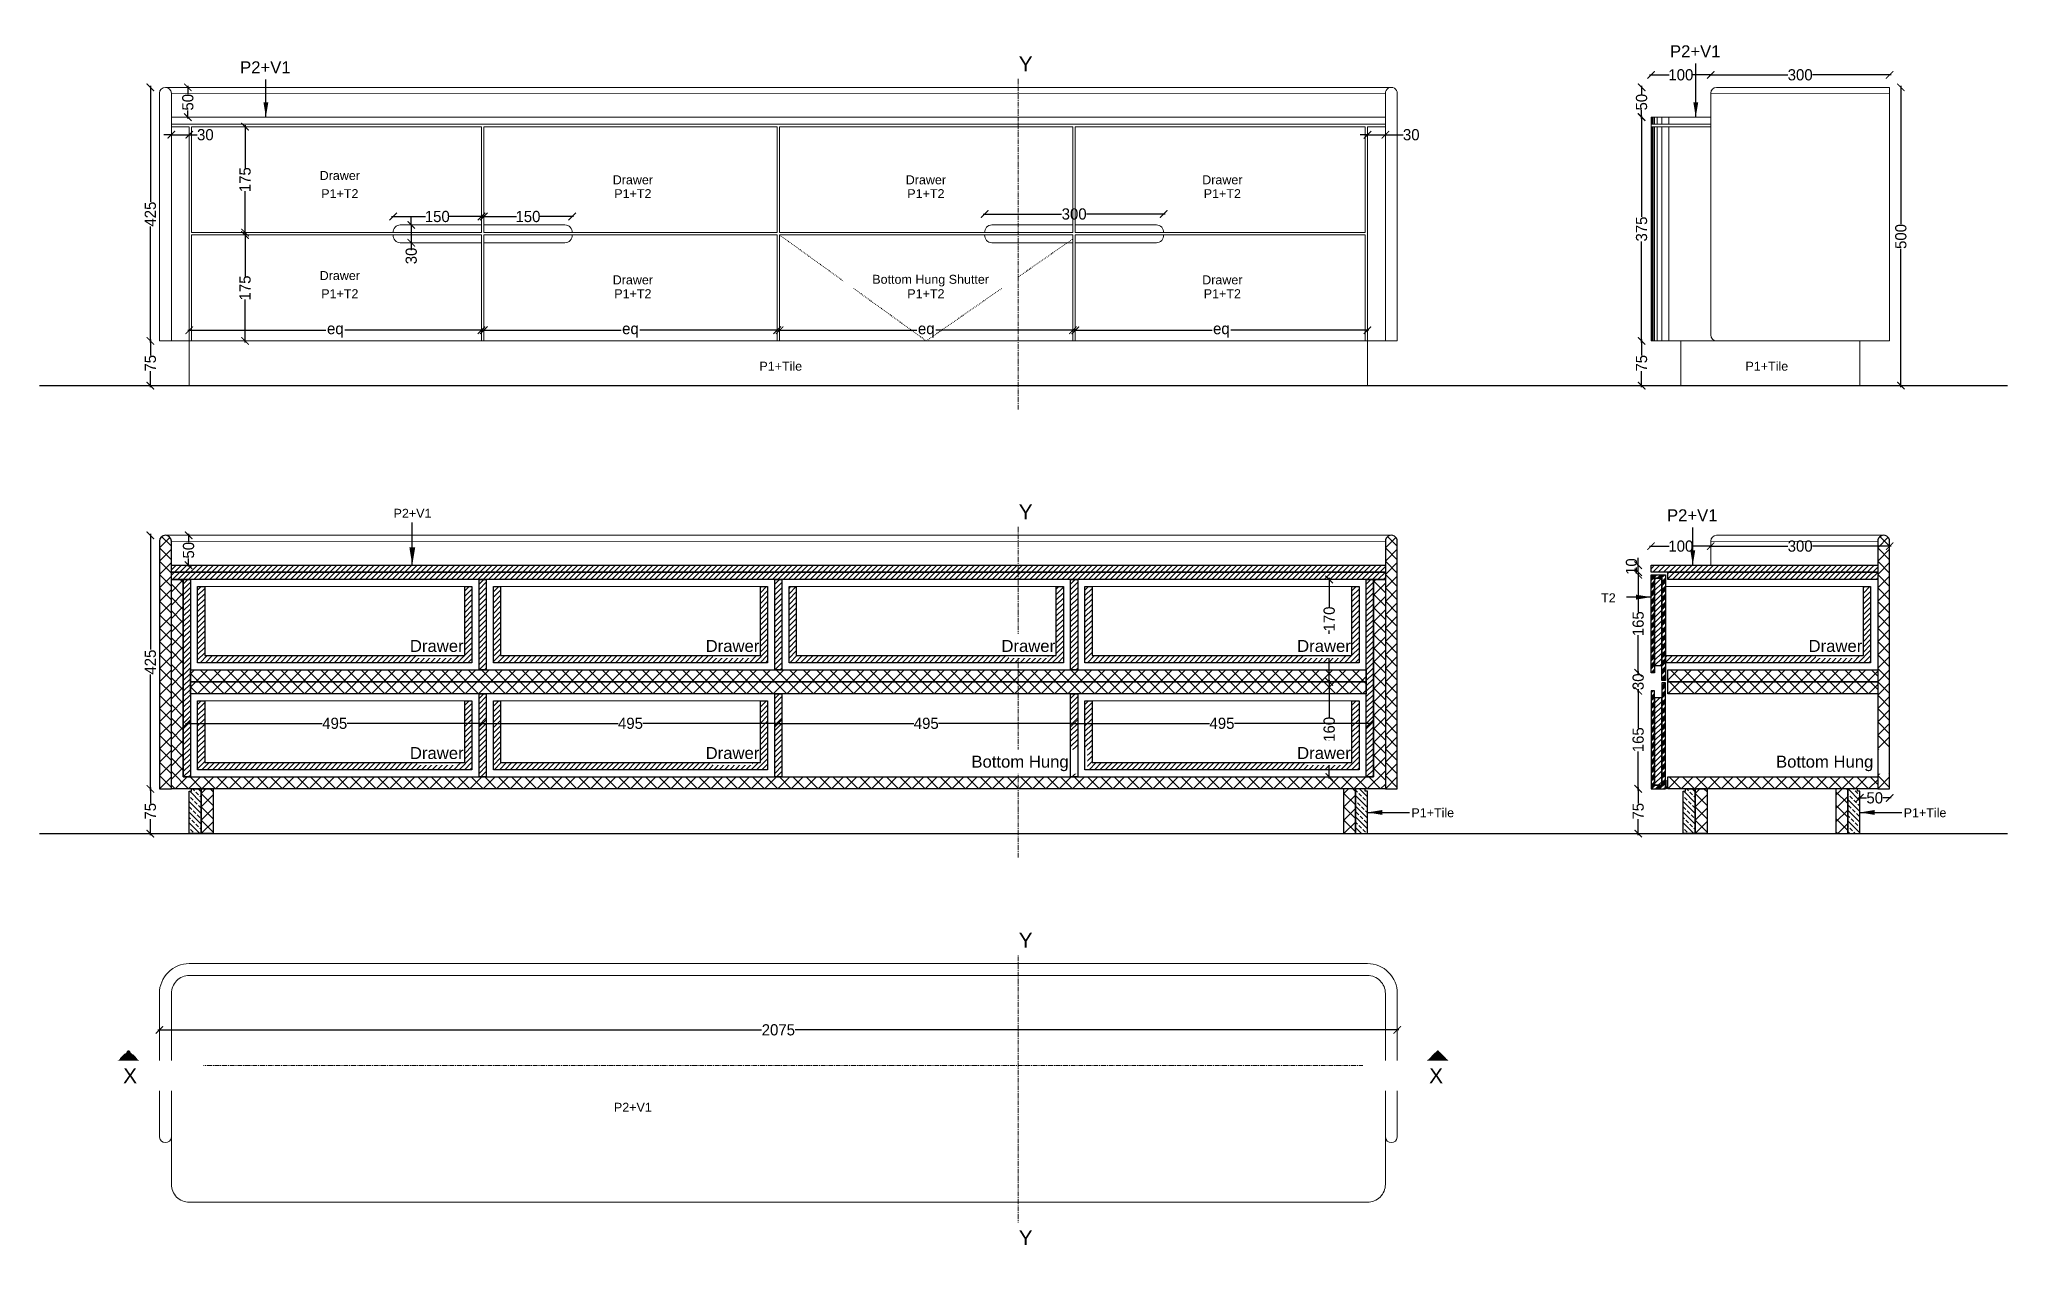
# Model space of a CAD drawing. Header units: millimetres. Extents: x 75500 to 345360, y -224327 to 19532.
# Drawn here: x 184384 to 187684, y -100418 to -98385 of the extents above; entities that cross this region are included whole.
import ezdxf

# ---------------------------------------------------------------- set-up
doc = ezdxf.new("R2010")
doc.units = ezdxf.units.MM
doc.header["$LTSCALE"] = 0.01
doc.linetypes.add('CENTER', pattern=[50.8, 31.75, -6.35, 6.35, -6.35])
doc.linetypes.add('ZWCAD_ISO03W100', pattern=[30, 12, -18])
doc.layers.add('A- Ele 4', color=250, linetype='Continuous', lineweight=15, true_color=0x333333)
for name, color, linetype, lineweight in [('A-Ele 6', 250, 'Continuous', 0), ('A-WALL', 7, 'Continuous', 30), ('furniture section', 7, 'Continuous', 25), ('hatch', 251, 'Continuous', 0), ('Lights', 14, 'Continuous', 20), ('text', 253, 'Continuous', 0)]:
    doc.layers.add(name, color=color, linetype=linetype, lineweight=lineweight)
doc.layers.add('e .05', color=253, linetype='Continuous')
doc.styles.add('Arial', font='arial.ttf')
doc.styles.add('ISOCP2', font='GOTHIC.TTF')
doc.styles.get("Standard").update_dxf_attribs({"font": 'arial.ttf'})
doc.dimstyles.new('77', dxfattribs={"dimscale": 0.25, "dimtxt": 130, "dimasz": 100, "dimexe": 5, "dimexo": 1, "dimgap": 0.25, "dimtad": 0, "dimdec": 0, "dimrnd": 5, "dimzin": 0, "dimdsep": 46, "dimtxsty": 'ISOCP2', "dimblk": 'ARCHTICK', "dimcen": 0, "dimdle": 100, "dimclrd": 1, "dimclre": 256, "dimclrt": 256, "dimazin": 0, "dimtm": 1e-09, "dimtfac": 1, "dimtdec": 0, "dimtmove": 1, "dimatfit": 0, "dimfxl": 1, "dimtolj": 1, "dimtzin": 12, "dimlwd": -1, "dimlwe": -1, "dimarcsym": 0})
doc.dimstyles.new('MIGCS IN MM 1 100', dxfattribs={"dimtxt": 40, "dimasz": 30, "dimexe": 180, "dimexo": 100, "dimgap": 25, "dimtad": 0, "dimdec": 0, "dimzin": 0, "dimdsep": 46, "dimtxsty": 'Standard', "dimblk": 'ARCHTICK', "dimcen": 150, "dimse1": 1, "dimse2": 1, "dimclrd": 3, "dimclre": 3, "dimclrt": 3, "dimadec": 0, "dimazin": 0, "dimtfac": 1, "dimtdec": 0, "dimtix": 1, "dimtmove": 2, "dimatfit": 3, "dimfxl": 1, "dimtolj": 1, "dimtzin": 0, "dimarcsym": 0})
pattern_1 = [(45, (187091.7585, -99434.393), (-4.49013, 4.49013), [])]
pattern_2 = [(45, (187085.758, -99446.393), (-6.7352, 6.7352), []), (45, (187088.004, -99446.393), (-6.7352, 6.7352), []), (45, (187090.249, -99446.393), (-6.7352, 6.7352), []), (45, (187092.494, -99446.393), (-6.7352, 6.7352), [])]

msp = doc.modelspace()

# ---------------------------------------------------------------- texts
at = {"lineweight": 0, "transparency": 33554687, "char_height": 15, "width": 45.028, "attachment_point": 7, "bg_fill": 2}
for insert in [(185604.5, -98940.1), (187257.4, -98940.1)]:
    msp.add_mtext('\\pxqc;P1+Tile', dxfattribs=dict(at, insert=insert))

# ---------------------------------------------------------------- blocks, each defined once
blk = doc.blocks.new('_ARCHTICK')
at = {"color": 0, "linetype": 'ByBlock', "const_width": 0.15}
blk.add_lwpolyline([(-0.5, -0.5), (0.5, 0.5)], dxfattribs=at)
blk = doc.blocks.new('*D244')
at = {"color": 1, "ltscale": 4, "transparency": 16777216}
for p, q in [((184570.4, -98887.5), (184570.4, -98914.5)), ((184570.4, -98967.5), (184570.4, -98940.5))]:
    blk.add_line(p, q, dxfattribs=at)
at = {"layer": 'Defpoints', "color": 0, "transparency": 16777216}
for p in [(184570.4, -98890), (184741.3, -98890), (184741.3, -98965)]:
    blk.add_point(p, dxfattribs=at)
at = {"color": 1, "transparency": 16777216, "xscale": 12.5, "yscale": 12.5, "zscale": 12.5}
for p, rotation in [((184570.4, -98890), 90), ((184570.4, -98965), 270)]:
    blk.add_blockref('_ARCHTICK', p, dxfattribs=dict(at, rotation=rotation))
at = {"transparency": 16777216, "insert": (184570.4, -98927.5), "char_height": 18.75, "attachment_point": 5, "rotation": 90, "style": 'ISOCP2'}
blk.add_mtext('\\A1;75', dxfattribs=at)
blk = doc.blocks.new('*D245')
at = {"color": 1, "ltscale": 4, "transparency": 16777216}
for p, q in [((184570.4, -98462.5), (184570.4, -98656.7)), ((184570.4, -98892.5), (184570.4, -98698.4))]:
    blk.add_line(p, q, dxfattribs=at)
at = {"layer": 'Defpoints', "color": 0, "transparency": 16777216}
for p in [(184570.4, -98465), (184699, -98465), (184699, -98890)]:
    blk.add_point(p, dxfattribs=at)
at = {"color": 1, "transparency": 16777216, "xscale": 12.5, "yscale": 12.5, "zscale": 12.5}
for p, rotation in [((184570.4, -98465), 90), ((184570.4, -98890), 270)]:
    blk.add_blockref('_ARCHTICK', p, dxfattribs=dict(at, rotation=rotation))
at = {"transparency": 16777216, "insert": (184570.4, -98677.5), "char_height": 18.75, "attachment_point": 5, "rotation": 90, "style": 'ISOCP2'}
blk.add_mtext('\\A1;425', dxfattribs=at)
blk = doc.blocks.new('*D246')
at = {"color": 1, "ltscale": 4, "transparency": 16777216}
for p, q in [((184633.2, -98462.5), (184633.2, -98476.4)), ((184633.2, -98517.5), (184633.2, -98503.6))]:
    blk.add_line(p, q, dxfattribs=at)
at = {"layer": 'Defpoints', "color": 0, "transparency": 16777216}
for p in [(184633.2, -98465), (184670.1, -98465), (184670.1, -98515)]:
    blk.add_point(p, dxfattribs=at)
at = {"color": 1, "transparency": 16777216, "xscale": 12.5, "yscale": 12.5, "zscale": 12.5}
for p, rotation in [((184633.2, -98465), 90), ((184633.2, -98515), 270)]:
    blk.add_blockref('_ARCHTICK', p, dxfattribs=dict(at, rotation=rotation))
at = {"transparency": 16777216, "insert": (184633.2, -98490), "char_height": 18.75, "attachment_point": 5, "rotation": 90, "style": 'ISOCP2'}
blk.add_mtext('\\A1;50', dxfattribs=at)
blk = doc.blocks.new('*D247')
at = {"color": 1, "ltscale": 4, "transparency": 16777216}
for p, q in [((184605.5, -98544.5), (184593, -98544.5)), ((184605.5, -98544.5), (184635.5, -98544.5)), ((184635.5, -98544.5), (184648.9, -98544.5)), ((184635.5, -98544.5), (184648, -98544.5))]:
    blk.add_line(p, q, dxfattribs=at)
at = {"layer": 'Defpoints', "color": 0, "transparency": 16777216}
for p in [(184605.5, -98531), (184635.5, -98531), (184635.5, -98544.5)]:
    blk.add_point(p, dxfattribs=at)
at = {"color": 1, "transparency": 16777216, "xscale": 12.5, "yscale": 12.5, "zscale": 12.5}
blk.add_blockref('_ARCHTICK', (184605.5, -98544.5), dxfattribs=at)
at = {"color": 1, "transparency": 16777216, "xscale": 12.5, "yscale": 12.5, "zscale": 12.5, "rotation": 180}
blk.add_blockref('_ARCHTICK', (184635.5, -98544.5), dxfattribs=at)
at = {"transparency": 16777216, "insert": (184662.5, -98544.5), "char_height": 18.75, "attachment_point": 5, "style": 'ISOCP2'}
blk.add_mtext('\\A1;30', dxfattribs=at)
blk = doc.blocks.new('*D248')
at = {"color": 1, "ltscale": 4, "transparency": 16777216}
for p, q in [((186610.5, -98544.5), (186598, -98544.5)), ((186610.5, -98544.5), (186640.5, -98544.5)), ((186640.5, -98544.5), (186670.3, -98544.5)), ((186640.5, -98544.5), (186653, -98544.5))]:
    blk.add_line(p, q, dxfattribs=at)
at = {"layer": 'Defpoints', "color": 0, "transparency": 16777216}
for p in [(186610.5, -98531), (186640.5, -98531), (186640.5, -98544.5)]:
    blk.add_point(p, dxfattribs=at)
at = {"color": 1, "transparency": 16777216, "xscale": 12.5, "yscale": 12.5, "zscale": 12.5}
blk.add_blockref('_ARCHTICK', (186610.5, -98544.5), dxfattribs=at)
at = {"color": 1, "transparency": 16777216, "xscale": 12.5, "yscale": 12.5, "zscale": 12.5, "rotation": 180}
blk.add_blockref('_ARCHTICK', (186640.5, -98544.5), dxfattribs=at)
at = {"transparency": 16777216, "insert": (186683.9, -98544.5), "char_height": 18.75, "attachment_point": 5, "style": 'ISOCP2'}
blk.add_mtext('\\A1;30', dxfattribs=at)
blk = doc.blocks.new('*D249')
at = {"color": 1, "ltscale": 4, "transparency": 16777216}
for p, q in [((184729.1, -98710), (184729.1, -98781.9)), ((184729.1, -98892.5), (184729.1, -98820.6))]:
    blk.add_line(p, q, dxfattribs=at)
at = {"layer": 'Defpoints', "color": 0, "transparency": 16777216}
for p in [(184733.4, -98712.5), (184729.1, -98890), (184733.4, -98890)]:
    blk.add_point(p, dxfattribs=at)
at = {"color": 1, "transparency": 16777216, "xscale": 12.5, "yscale": 12.5, "zscale": 12.5}
for p, rotation in [((184729.1, -98712.5), 90), ((184729.1, -98890), 270)]:
    blk.add_blockref('_ARCHTICK', p, dxfattribs=dict(at, rotation=rotation))
at = {"transparency": 16777216, "insert": (184729.1, -98801.3), "char_height": 18.75, "attachment_point": 5, "rotation": 90, "style": 'ISOCP2'}
blk.add_mtext('\\A1;175', dxfattribs=at)
blk = doc.blocks.new('*D250')
at = {"color": 1, "ltscale": 4, "transparency": 16777216}
for p, q in [((184729.1, -98528.5), (184729.1, -98600.4)), ((184729.1, -98711), (184729.1, -98639.1))]:
    blk.add_line(p, q, dxfattribs=at)
at = {"layer": 'Defpoints', "color": 0, "transparency": 16777216}
for p in [(184729.1, -98531), (184788.8, -98531), (184788.8, -98708.5)]:
    blk.add_point(p, dxfattribs=at)
at = {"color": 1, "transparency": 16777216, "xscale": 12.5, "yscale": 12.5, "zscale": 12.5}
for p, rotation in [((184729.1, -98531), 90), ((184729.1, -98708.5), 270)]:
    blk.add_blockref('_ARCHTICK', p, dxfattribs=dict(at, rotation=rotation))
at = {"transparency": 16777216, "insert": (184729.1, -98619.8), "char_height": 18.75, "attachment_point": 5, "rotation": 90, "style": 'ISOCP2'}
blk.add_mtext('\\A1;175', dxfattribs=at)
blk = doc.blocks.new('*D251')
at = {"color": 1, "ltscale": 4, "transparency": 16777216}
for p, q in [((184974.8, -98681.6), (185031.8, -98681.6)), ((185127.8, -98681.6), (185070.8, -98681.6))]:
    blk.add_line(p, q, dxfattribs=at)
at = {"layer": 'Defpoints', "color": 0, "transparency": 16777216}
for p in [(185125.3, -98681.6), (184977.3, -98708.5), (185125.3, -98708.5)]:
    blk.add_point(p, dxfattribs=at)
at = {"color": 1, "transparency": 16777216, "xscale": 12.5, "yscale": 12.5, "zscale": 12.5, "rotation": 180}
blk.add_blockref('_ARCHTICK', (184977.3, -98681.6), dxfattribs=at)
at = {"color": 1, "transparency": 16777216, "xscale": 12.5, "yscale": 12.5, "zscale": 12.5}
blk.add_blockref('_ARCHTICK', (185125.3, -98681.6), dxfattribs=at)
at = {"transparency": 16777216, "insert": (185051.3, -98681.6), "char_height": 18.75, "attachment_point": 5, "style": 'ISOCP2'}
blk.add_mtext('\\A1;150', dxfattribs=at)
blk = doc.blocks.new('*D252')
at = {"color": 1, "ltscale": 4, "transparency": 16777216}
for p, q in [((185126.8, -98681.6), (185183.8, -98681.6)), ((185279.8, -98681.6), (185222.8, -98681.6))]:
    blk.add_line(p, q, dxfattribs=at)
at = {"layer": 'Defpoints', "color": 0, "transparency": 16777216}
for p in [(185129.3, -98681.6), (185129.3, -98708.5), (185277.3, -98708.5)]:
    blk.add_point(p, dxfattribs=at)
at = {"color": 1, "transparency": 16777216, "xscale": 12.5, "yscale": 12.5, "zscale": 12.5, "rotation": 180}
blk.add_blockref('_ARCHTICK', (185129.3, -98681.6), dxfattribs=at)
at = {"color": 1, "transparency": 16777216, "xscale": 12.5, "yscale": 12.5, "zscale": 12.5}
blk.add_blockref('_ARCHTICK', (185277.3, -98681.6), dxfattribs=at)
at = {"transparency": 16777216, "insert": (185203.3, -98681.6), "char_height": 18.75, "attachment_point": 5, "style": 'ISOCP2'}
blk.add_mtext('\\A1;150', dxfattribs=at)
blk = doc.blocks.new('*D253')
at = {"color": 1, "ltscale": 4, "transparency": 16777216}
for p, q in [((185007.7, -98695.5), (185007.7, -98683)), ((185007.7, -98695.5), (185007.7, -98725.5)), ((185007.7, -98725.5), (185007.7, -98738))]:
    blk.add_line(p, q, dxfattribs=at)
at = {"layer": 'Defpoints', "color": 0, "transparency": 16777216}
for p in [(185000.8, -98695.5), (185000.8, -98725.5), (185007.7, -98725.5)]:
    blk.add_point(p, dxfattribs=at)
at = {"color": 1, "transparency": 16777216, "xscale": 12.5, "yscale": 12.5, "zscale": 12.5}
for p, rotation in [((185007.7, -98695.5), 270), ((185007.7, -98725.5), 90)]:
    blk.add_blockref('_ARCHTICK', p, dxfattribs=dict(at, rotation=rotation))
at = {"transparency": 16777216, "insert": (185007.7, -98747.6), "char_height": 18.75, "attachment_point": 5, "rotation": 90, "style": 'ISOCP2'}
blk.add_mtext('\\A1;30', dxfattribs=at)
blk = doc.blocks.new('*D254')
at = {"color": 1, "ltscale": 4, "transparency": 16777216}
for p, q in [((185126.8, -98872.2), (185359.4, -98872.2)), ((185623.5, -98872.2), (185390.9, -98872.2))]:
    blk.add_line(p, q, dxfattribs=at)
at = {"layer": 'Defpoints', "color": 0, "transparency": 16777216}
for p in [(185621, -98872.2), (185129.3, -98890), (185621, -98890)]:
    blk.add_point(p, dxfattribs=at)
at = {"color": 1, "transparency": 16777216, "xscale": 12.5, "yscale": 12.5, "zscale": 12.5, "rotation": 180}
blk.add_blockref('_ARCHTICK', (185129.3, -98872.2), dxfattribs=at)
at = {"color": 1, "transparency": 16777216, "xscale": 12.5, "yscale": 12.5, "zscale": 12.5}
blk.add_blockref('_ARCHTICK', (185621, -98872.2), dxfattribs=at)
at = {"transparency": 16777216, "insert": (185375.1, -98872.2), "char_height": 18.75, "attachment_point": 5, "style": 'ISOCP2'}
blk.add_mtext('\\A1;eq', dxfattribs=at)
blk = doc.blocks.new('*D255')
at = {"color": 1, "ltscale": 4, "transparency": 16777216}
for p, q in [((185622.5, -98872.2), (185855.1, -98872.2)), ((186119.3, -98872.2), (185886.7, -98872.2))]:
    blk.add_line(p, q, dxfattribs=at)
at = {"layer": 'Defpoints', "color": 0, "transparency": 16777216}
for p in [(185625, -98872.2), (185625, -98890), (186116.8, -98890)]:
    blk.add_point(p, dxfattribs=at)
at = {"color": 1, "transparency": 16777216, "xscale": 12.5, "yscale": 12.5, "zscale": 12.5, "rotation": 180}
blk.add_blockref('_ARCHTICK', (185625, -98872.2), dxfattribs=at)
at = {"color": 1, "transparency": 16777216, "xscale": 12.5, "yscale": 12.5, "zscale": 12.5}
blk.add_blockref('_ARCHTICK', (186116.8, -98872.2), dxfattribs=at)
at = {"transparency": 16777216, "insert": (185870.9, -98872.2), "char_height": 18.75, "attachment_point": 5, "style": 'ISOCP2'}
blk.add_mtext('\\A1;eq', dxfattribs=at)
blk = doc.blocks.new('*D256')
at = {"color": 1, "ltscale": 4, "transparency": 16777216}
for p, q in [((186118.3, -98872.2), (186349.9, -98872.2)), ((186613, -98872.2), (186381.4, -98872.2))]:
    blk.add_line(p, q, dxfattribs=at)
at = {"layer": 'Defpoints', "color": 0, "transparency": 16777216}
for p in [(186610.5, -98872.2), (186120.8, -98890), (186610.5, -98890)]:
    blk.add_point(p, dxfattribs=at)
at = {"color": 1, "transparency": 16777216, "xscale": 12.5, "yscale": 12.5, "zscale": 12.5, "rotation": 180}
blk.add_blockref('_ARCHTICK', (186120.8, -98872.2), dxfattribs=at)
at = {"color": 1, "transparency": 16777216, "xscale": 12.5, "yscale": 12.5, "zscale": 12.5}
blk.add_blockref('_ARCHTICK', (186610.5, -98872.2), dxfattribs=at)
at = {"transparency": 16777216, "insert": (186365.6, -98872.2), "char_height": 18.75, "attachment_point": 5, "style": 'ISOCP2'}
blk.add_mtext('\\A1;eq', dxfattribs=at)
blk = doc.blocks.new('*D257')
at = {"color": 1, "ltscale": 4, "transparency": 16777216}
for p, q in [((184633, -98872.2), (184864.6, -98872.2)), ((185127.8, -98872.2), (184896.2, -98872.2))]:
    blk.add_line(p, q, dxfattribs=at)
at = {"layer": 'Defpoints', "color": 0, "transparency": 16777216}
for p in [(185125.3, -98872.2), (184635.5, -98890), (185125.3, -98890)]:
    blk.add_point(p, dxfattribs=at)
at = {"color": 1, "transparency": 16777216, "xscale": 12.5, "yscale": 12.5, "zscale": 12.5, "rotation": 180}
blk.add_blockref('_ARCHTICK', (184635.5, -98872.2), dxfattribs=at)
at = {"color": 1, "transparency": 16777216, "xscale": 12.5, "yscale": 12.5, "zscale": 12.5}
blk.add_blockref('_ARCHTICK', (185125.3, -98872.2), dxfattribs=at)
at = {"transparency": 16777216, "insert": (184880.4, -98872.2), "char_height": 18.75, "attachment_point": 5, "style": 'ISOCP2'}
blk.add_mtext('\\A1;eq', dxfattribs=at)
blk = doc.blocks.new('*D258')
at = {"color": 1, "ltscale": 4, "transparency": 16777216}
for p, q in [((187070, -98887.5), (187070, -98914.5)), ((187070, -98967.5), (187070, -98940.5))]:
    blk.add_line(p, q, dxfattribs=at)
at = {"layer": 'Defpoints', "color": 0, "transparency": 16777216}
for p in [(187085.8, -98890), (187070, -98965), (187085.8, -98965)]:
    blk.add_point(p, dxfattribs=at)
at = {"color": 1, "transparency": 16777216, "xscale": 12.5, "yscale": 12.5, "zscale": 12.5}
for p, rotation in [((187070, -98890), 90), ((187070, -98965), 270)]:
    blk.add_blockref('_ARCHTICK', p, dxfattribs=dict(at, rotation=rotation))
at = {"transparency": 16777216, "insert": (187070, -98927.5), "char_height": 18.75, "attachment_point": 5, "rotation": 90, "style": 'ISOCP2'}
blk.add_mtext('\\A1;75', dxfattribs=at)
blk = doc.blocks.new('*D259')
at = {"color": 1, "ltscale": 4, "transparency": 16777216}
for p, q in [((187070, -98512.5), (187070, -98681.8)), ((187070, -98892.5), (187070, -98723.3))]:
    blk.add_line(p, q, dxfattribs=at)
at = {"layer": 'Defpoints', "color": 0, "transparency": 16777216}
for p in [(187070, -98515), (187085.8, -98515), (187085.8, -98890)]:
    blk.add_point(p, dxfattribs=at)
at = {"color": 1, "transparency": 16777216, "xscale": 12.5, "yscale": 12.5, "zscale": 12.5}
for p, rotation in [((187070, -98515), 90), ((187070, -98890), 270)]:
    blk.add_blockref('_ARCHTICK', p, dxfattribs=dict(at, rotation=rotation))
at = {"transparency": 16777216, "insert": (187070, -98702.5), "char_height": 18.75, "attachment_point": 5, "rotation": 90, "style": 'ISOCP2'}
blk.add_mtext('\\A1;375', dxfattribs=at)
blk = doc.blocks.new('*D260')
at = {"color": 1, "ltscale": 4, "transparency": 16777216}
for p, q in [((187070, -98462.5), (187070, -98476.3)), ((187070, -98517.3), (187070, -98503.5))]:
    blk.add_line(p, q, dxfattribs=at)
at = {"layer": 'Defpoints', "color": 0, "transparency": 16777216}
for p in [(187070, -98465), (187234.8, -98465), (187234.8, -98514.8)]:
    blk.add_point(p, dxfattribs=at)
at = {"color": 1, "transparency": 16777216, "xscale": 12.5, "yscale": 12.5, "zscale": 12.5}
for p, rotation in [((187070, -98465), 90), ((187070, -98514.8), 270)]:
    blk.add_blockref('_ARCHTICK', p, dxfattribs=dict(at, rotation=rotation))
at = {"transparency": 16777216, "insert": (187070, -98489.9), "char_height": 18.75, "attachment_point": 5, "rotation": 90, "style": 'ISOCP2'}
blk.add_mtext('\\A1;50', dxfattribs=at)
blk = doc.blocks.new('*D261')
at = {"color": 1, "ltscale": 4, "transparency": 16777216}
for p, q in [((187083.3, -98444.1), (187116.3, -98444.1)), ((187188.3, -98444.1), (187155.2, -98444.1))]:
    blk.add_line(p, q, dxfattribs=at)
at = {"layer": 'Defpoints', "color": 0, "transparency": 16777216}
for p in [(187185.8, -98444.1), (187085.8, -98515), (187185.8, -98515)]:
    blk.add_point(p, dxfattribs=at)
at = {"color": 1, "transparency": 16777216, "xscale": 12.5, "yscale": 12.5, "zscale": 12.5, "rotation": 180}
blk.add_blockref('_ARCHTICK', (187085.8, -98444.1), dxfattribs=at)
at = {"color": 1, "transparency": 16777216, "xscale": 12.5, "yscale": 12.5, "zscale": 12.5}
blk.add_blockref('_ARCHTICK', (187185.8, -98444.1), dxfattribs=at)
at = {"transparency": 16777216, "insert": (187135.8, -98444.1), "char_height": 18.75, "attachment_point": 5, "style": 'ISOCP2'}
blk.add_mtext('\\A1;100', dxfattribs=at)
blk = doc.blocks.new('*D262')
at = {"color": 1, "ltscale": 4, "transparency": 16777216}
for p, q in [((187183.3, -98444.1), (187314.9, -98444.1)), ((187488.3, -98444.1), (187356.6, -98444.1))]:
    blk.add_line(p, q, dxfattribs=at)
at = {"layer": 'Defpoints', "color": 0, "transparency": 16777216}
for p in [(187485.8, -98444.1), (187185.8, -98515), (187485.8, -98515)]:
    blk.add_point(p, dxfattribs=at)
at = {"color": 1, "transparency": 16777216, "xscale": 12.5, "yscale": 12.5, "zscale": 12.5, "rotation": 180}
blk.add_blockref('_ARCHTICK', (187185.8, -98444.1), dxfattribs=at)
at = {"color": 1, "transparency": 16777216, "xscale": 12.5, "yscale": 12.5, "zscale": 12.5}
blk.add_blockref('_ARCHTICK', (187485.8, -98444.1), dxfattribs=at)
at = {"transparency": 16777216, "insert": (187335.8, -98444.1), "char_height": 18.75, "attachment_point": 5, "style": 'ISOCP2'}
blk.add_mtext('\\A1;300', dxfattribs=at)
blk = doc.blocks.new('*D263')
at = {"color": 1, "ltscale": 4, "transparency": 16777216}
for p, q in [((187504.6, -98462.5), (187504.6, -98694.2)), ((187504.6, -98967.5), (187504.6, -98735.8))]:
    blk.add_line(p, q, dxfattribs=at)
at = {"layer": 'Defpoints', "color": 0, "transparency": 16777216}
for p in [(187485.8, -98465), (187485.8, -98965), (187504.6, -98965)]:
    blk.add_point(p, dxfattribs=at)
at = {"color": 1, "transparency": 16777216, "xscale": 12.5, "yscale": 12.5, "zscale": 12.5}
for p, rotation in [((187504.6, -98465), 90), ((187504.6, -98965), 270)]:
    blk.add_blockref('_ARCHTICK', p, dxfattribs=dict(at, rotation=rotation))
at = {"transparency": 16777216, "insert": (187504.6, -98715), "char_height": 18.75, "attachment_point": 5, "rotation": 90, "style": 'ISOCP2'}
blk.add_mtext('\\A1;500', dxfattribs=at)
blk = doc.blocks.new('*D264')
at = {"color": 1, "ltscale": 4, "transparency": 16777216}
for p, q in [((184583, -100044.9), (185595, -100044.9)), ((186663, -100044.9), (185651.1, -100044.9))]:
    blk.add_line(p, q, dxfattribs=at)
at = {"layer": 'Defpoints', "color": 0, "transparency": 16777216}
for p in [(186660.5, -100044.9), (184585.5, -100186.4), (186660.5, -100186.4)]:
    blk.add_point(p, dxfattribs=at)
at = {"color": 1, "transparency": 16777216, "xscale": 12.5, "yscale": 12.5, "zscale": 12.5, "rotation": 180}
blk.add_blockref('_ARCHTICK', (184585.5, -100044.9), dxfattribs=at)
at = {"color": 1, "transparency": 16777216, "xscale": 12.5, "yscale": 12.5, "zscale": 12.5}
blk.add_blockref('_ARCHTICK', (186660.5, -100044.9), dxfattribs=at)
at = {"transparency": 16777216, "insert": (185623, -100044.9), "char_height": 18.75, "attachment_point": 5, "style": 'ISOCP2'}
blk.add_mtext('\\A1;2075', dxfattribs=at)
blk = doc.blocks.new('*D265')
at = {"color": 1, "ltscale": 4, "transparency": 16777216}
for p, q in [((184570.4, -99638.4), (184570.4, -99665.4)), ((184570.4, -99718.4), (184570.4, -99691.4))]:
    blk.add_line(p, q, dxfattribs=at)
at = {"layer": 'Defpoints', "color": 0, "transparency": 16777216}
for p in [(184585.5, -99640.9), (184570.4, -99715.9), (184585.5, -99715.9)]:
    blk.add_point(p, dxfattribs=at)
at = {"color": 1, "transparency": 16777216, "xscale": 12.5, "yscale": 12.5, "zscale": 12.5}
for p, rotation in [((184570.4, -99640.9), 90), ((184570.4, -99715.9), 270)]:
    blk.add_blockref('_ARCHTICK', p, dxfattribs=dict(at, rotation=rotation))
at = {"transparency": 16777216, "insert": (184570.4, -99678.4), "char_height": 18.75, "attachment_point": 5, "rotation": 90, "style": 'ISOCP2'}
blk.add_mtext('\\A1;75', dxfattribs=at)
blk = doc.blocks.new('*D266')
at = {"color": 1, "ltscale": 4, "transparency": 16777216}
for p, q in [((185124.8, -99531.1), (185354.3, -99531.1)), ((185625.5, -99531.1), (185396, -99531.1))]:
    blk.add_line(p, q, dxfattribs=at)
at = {"layer": 'Defpoints', "color": 0, "transparency": 16777216}
for p in [(185623, -99531.1), (185127.3, -99620.9), (185623, -99620.9)]:
    blk.add_point(p, dxfattribs=at)
at = {"color": 1, "transparency": 16777216, "xscale": 12.5, "yscale": 12.5, "zscale": 12.5, "rotation": 180}
blk.add_blockref('_ARCHTICK', (185127.3, -99531.1), dxfattribs=at)
at = {"color": 1, "transparency": 16777216, "xscale": 12.5, "yscale": 12.5, "zscale": 12.5}
blk.add_blockref('_ARCHTICK', (185623, -99531.1), dxfattribs=at)
at = {"transparency": 16777216, "insert": (185375.1, -99531.1), "char_height": 18.75, "attachment_point": 5, "style": 'ISOCP2'}
blk.add_mtext('\\A1;495', dxfattribs=at)
blk = doc.blocks.new('*D267')
at = {"color": 1, "ltscale": 4, "transparency": 16777216}
for p, q in [((185620.5, -99531.1), (185850, -99531.1)), ((186121.3, -99531.1), (185891.7, -99531.1))]:
    blk.add_line(p, q, dxfattribs=at)
at = {"layer": 'Defpoints', "color": 0, "transparency": 16777216}
for p in [(186118.8, -99531.1), (185623, -99620.9), (186118.8, -99620.9)]:
    blk.add_point(p, dxfattribs=at)
at = {"color": 1, "transparency": 16777216, "xscale": 12.5, "yscale": 12.5, "zscale": 12.5, "rotation": 180}
blk.add_blockref('_ARCHTICK', (185623, -99531.1), dxfattribs=at)
at = {"color": 1, "transparency": 16777216, "xscale": 12.5, "yscale": 12.5, "zscale": 12.5}
blk.add_blockref('_ARCHTICK', (186118.8, -99531.1), dxfattribs=at)
at = {"transparency": 16777216, "insert": (185870.9, -99531.1), "char_height": 18.75, "attachment_point": 5, "style": 'ISOCP2'}
blk.add_mtext('\\A1;495', dxfattribs=at)
blk = doc.blocks.new('*D268')
at = {"color": 1, "ltscale": 4, "transparency": 16777216}
for p, q in [((186116.3, -99531.1), (186345.8, -99531.1)), ((186617, -99531.1), (186387.5, -99531.1))]:
    blk.add_line(p, q, dxfattribs=at)
at = {"layer": 'Defpoints', "color": 0, "transparency": 16777216}
for p in [(186614.5, -99531.1), (186118.8, -99620.9), (186614.5, -99620.9)]:
    blk.add_point(p, dxfattribs=at)
at = {"color": 1, "transparency": 16777216, "xscale": 12.5, "yscale": 12.5, "zscale": 12.5, "rotation": 180}
blk.add_blockref('_ARCHTICK', (186118.8, -99531.1), dxfattribs=at)
at = {"color": 1, "transparency": 16777216, "xscale": 12.5, "yscale": 12.5, "zscale": 12.5}
blk.add_blockref('_ARCHTICK', (186614.5, -99531.1), dxfattribs=at)
at = {"transparency": 16777216, "insert": (186366.6, -99531.1), "char_height": 18.75, "attachment_point": 5, "style": 'ISOCP2'}
blk.add_mtext('\\A1;495', dxfattribs=at)
blk = doc.blocks.new('*D269')
at = {"color": 1, "ltscale": 4, "transparency": 16777216}
for p, q in [((184629, -99531.1), (184858.5, -99531.1)), ((185129.8, -99531.1), (184900.2, -99531.1))]:
    blk.add_line(p, q, dxfattribs=at)
at = {"layer": 'Defpoints', "color": 0, "transparency": 16777216}
for p in [(185127.3, -99531.1), (184631.5, -99620.9), (185127.3, -99620.9)]:
    blk.add_point(p, dxfattribs=at)
at = {"color": 1, "transparency": 16777216, "xscale": 12.5, "yscale": 12.5, "zscale": 12.5, "rotation": 180}
blk.add_blockref('_ARCHTICK', (184631.5, -99531.1), dxfattribs=at)
at = {"color": 1, "transparency": 16777216, "xscale": 12.5, "yscale": 12.5, "zscale": 12.5}
blk.add_blockref('_ARCHTICK', (185127.3, -99531.1), dxfattribs=at)
at = {"transparency": 16777216, "insert": (184879.4, -99531.1), "char_height": 18.75, "attachment_point": 5, "style": 'ISOCP2'}
blk.add_mtext('\\A1;495', dxfattribs=at)
blk = doc.blocks.new('*D270')
at = {"color": 1, "ltscale": 4, "transparency": 16777216}
for p, q in [((184570.4, -99213.4), (184570.4, -99407.5)), ((184570.4, -99643.4), (184570.4, -99449.3))]:
    blk.add_line(p, q, dxfattribs=at)
at = {"layer": 'Defpoints', "color": 0, "transparency": 16777216}
for p in [(184595.5, -99215.9), (184570.4, -99640.9), (184595.5, -99640.9)]:
    blk.add_point(p, dxfattribs=at)
at = {"color": 1, "transparency": 16777216, "xscale": 12.5, "yscale": 12.5, "zscale": 12.5}
for p, rotation in [((184570.4, -99215.9), 90), ((184570.4, -99640.9), 270)]:
    blk.add_blockref('_ARCHTICK', p, dxfattribs=dict(at, rotation=rotation))
at = {"transparency": 16777216, "insert": (184570.4, -99428.4), "char_height": 18.75, "attachment_point": 5, "rotation": 90, "style": 'ISOCP2'}
blk.add_mtext('\\A1;425', dxfattribs=at)
blk = doc.blocks.new('*D271')
at = {"color": 1, "ltscale": 4, "transparency": 16777216}
for p, q in [((184634.4, -99213.4), (184634.4, -99227.3)), ((184634.4, -99268.4), (184634.4, -99254.5))]:
    blk.add_line(p, q, dxfattribs=at)
at = {"layer": 'Defpoints', "color": 0, "transparency": 16777216}
for p in [(184634.4, -99215.9), (184634.4, -99215.9), (184634.4, -99265.9)]:
    blk.add_point(p, dxfattribs=at)
at = {"color": 1, "transparency": 16777216, "xscale": 12.5, "yscale": 12.5, "zscale": 12.5}
for p, rotation in [((184634.4, -99215.9), 90), ((184634.4, -99265.9), 270)]:
    blk.add_blockref('_ARCHTICK', p, dxfattribs=dict(at, rotation=rotation))
at = {"transparency": 16777216, "insert": (184634.4, -99240.9), "char_height": 18.75, "attachment_point": 5, "rotation": 90, "style": 'ISOCP2'}
blk.add_mtext('\\A1;50', dxfattribs=at)
blk = doc.blocks.new('*D272')
at = {"color": 1, "ltscale": 4, "transparency": 16777216}
for p, q in [((186546.4, -99287.4), (186546.4, -99336.7)), ((186546.4, -99463.9), (186546.4, -99375.6))]:
    blk.add_line(p, q, dxfattribs=at)
at = {"layer": 'Defpoints', "color": 0, "transparency": 16777216}
for p in [(186546.4, -99289.9), (186608.5, -99289.9), (186608.5, -99461.4)]:
    blk.add_point(p, dxfattribs=at)
at = {"color": 1, "transparency": 16777216, "xscale": 12.5, "yscale": 12.5, "zscale": 12.5}
for p, rotation in [((186546.4, -99289.9), 90), ((186546.4, -99461.4), 270)]:
    blk.add_blockref('_ARCHTICK', p, dxfattribs=dict(at, rotation=rotation))
at = {"transparency": 16777216, "insert": (186546.4, -99356.2), "char_height": 18.75, "attachment_point": 5, "rotation": 90, "style": 'ISOCP2'}
blk.add_mtext('\\A1;170', dxfattribs=at)
blk = doc.blocks.new('*D273')
at = {"color": 1, "ltscale": 4, "transparency": 16777216}
for p, q in [((186546.4, -99458.9), (186546.4, -99521.7)), ((186546.4, -99623.4), (186546.4, -99560.6))]:
    blk.add_line(p, q, dxfattribs=at)
at = {"layer": 'Defpoints', "color": 0, "transparency": 16777216}
for p in [(186608.5, -99461.4), (186546.4, -99620.9), (186608.5, -99620.9)]:
    blk.add_point(p, dxfattribs=at)
at = {"color": 1, "transparency": 16777216, "xscale": 12.5, "yscale": 12.5, "zscale": 12.5}
for p, rotation in [((186546.4, -99461.4), 90), ((186546.4, -99620.9), 270)]:
    blk.add_blockref('_ARCHTICK', p, dxfattribs=dict(at, rotation=rotation))
at = {"transparency": 16777216, "insert": (186546.4, -99541.1), "char_height": 18.75, "attachment_point": 5, "rotation": 90, "style": 'ISOCP2'}
blk.add_mtext('\\A1;160', dxfattribs=at)
blk = doc.blocks.new('*D508')
at = {"color": 1, "ltscale": 4, "transparency": 16777216}
for p, q in [((187064.3, -99638.4), (187064.3, -99665.4)), ((187064.3, -99718.4), (187064.3, -99691.4))]:
    blk.add_line(p, q, dxfattribs=at)
at = {"layer": 'Defpoints', "color": 0, "transparency": 16777216}
for p in [(187085.8, -99640.9), (187064.3, -99715.9), (187085.8, -99715.9)]:
    blk.add_point(p, dxfattribs=at)
at = {"color": 1, "transparency": 16777216, "xscale": 12.5, "yscale": 12.5, "zscale": 12.5}
for p, rotation in [((187064.3, -99640.9), 90), ((187064.3, -99715.9), 270)]:
    blk.add_blockref('_ARCHTICK', p, dxfattribs=dict(at, rotation=rotation))
at = {"transparency": 16777216, "insert": (187064.3, -99678.4), "char_height": 18.75, "attachment_point": 5, "rotation": 90, "style": 'ISOCP2'}
blk.add_mtext('\\A1;75', dxfattribs=at)
blk = doc.blocks.new('*D509')
at = {"color": 1, "ltscale": 4, "transparency": 16777216}
for p, q in [((187064.3, -99473.9), (187064.3, -99539.3)), ((187064.3, -99643.4), (187064.3, -99578))]:
    blk.add_line(p, q, dxfattribs=at)
at = {"layer": 'Defpoints', "color": 0, "transparency": 16777216}
for p in [(187064.3, -99476.4), (187085.8, -99476.4), (187085.8, -99640.9)]:
    blk.add_point(p, dxfattribs=at)
at = {"color": 1, "transparency": 16777216, "xscale": 12.5, "yscale": 12.5, "zscale": 12.5}
for p, rotation in [((187064.3, -99476.4), 90), ((187064.3, -99640.9), 270)]:
    blk.add_blockref('_ARCHTICK', p, dxfattribs=dict(at, rotation=rotation))
at = {"transparency": 16777216, "insert": (187064.3, -99558.6), "char_height": 18.75, "attachment_point": 5, "rotation": 90, "style": 'ISOCP2'}
blk.add_mtext('\\A1;165', dxfattribs=at)
blk = doc.blocks.new('*D510')
at = {"color": 1, "ltscale": 4, "transparency": 16777216}
for p, q in [((187064.3, -99443.9), (187064.3, -99447.7)), ((187064.3, -99478.9), (187064.3, -99475))]:
    blk.add_line(p, q, dxfattribs=at)
at = {"layer": 'Defpoints', "color": 0, "transparency": 16777216}
for p in [(187064.3, -99446.4), (187085.8, -99446.4), (187085.8, -99476.4)]:
    blk.add_point(p, dxfattribs=at)
at = {"color": 1, "transparency": 16777216, "xscale": 12.5, "yscale": 12.5, "zscale": 12.5}
for p, rotation in [((187064.3, -99446.4), 90), ((187064.3, -99476.4), 270)]:
    blk.add_blockref('_ARCHTICK', p, dxfattribs=dict(at, rotation=rotation))
at = {"transparency": 16777216, "insert": (187064.3, -99461.4), "char_height": 18.75, "attachment_point": 5, "rotation": 90, "style": 'ISOCP2'}
blk.add_mtext('\\A1;30', dxfattribs=at)
blk = doc.blocks.new('*D511')
at = {"color": 1, "ltscale": 4, "transparency": 16777216}
for p, q in [((187064.3, -99279.4), (187064.3, -99344.8)), ((187064.3, -99448.9), (187064.3, -99383.5))]:
    blk.add_line(p, q, dxfattribs=at)
at = {"layer": 'Defpoints', "color": 0, "transparency": 16777216}
for p in [(187064.3, -99281.9), (187085.8, -99281.9), (187085.8, -99446.4)]:
    blk.add_point(p, dxfattribs=at)
at = {"color": 1, "transparency": 16777216, "xscale": 12.5, "yscale": 12.5, "zscale": 12.5}
for p, rotation in [((187064.3, -99281.9), 90), ((187064.3, -99446.4), 270)]:
    blk.add_blockref('_ARCHTICK', p, dxfattribs=dict(at, rotation=rotation))
at = {"transparency": 16777216, "insert": (187064.3, -99364.1), "char_height": 18.75, "attachment_point": 5, "rotation": 90, "style": 'ISOCP2'}
blk.add_mtext('\\A1;165', dxfattribs=at)
blk = doc.blocks.new('*D512')
at = {"color": 1, "ltscale": 4, "transparency": 16777216}
for p, q in [((187064.3, -99265.9), (187064.3, -99253.4)), ((187064.3, -99277.9), (187064.3, -99265.9)), ((187064.3, -99277.9), (187064.3, -99290.4))]:
    blk.add_line(p, q, dxfattribs=at)
at = {"layer": 'Defpoints', "color": 0, "transparency": 16777216}
for p in [(187064.3, -99265.9), (187085.8, -99265.9), (187085.8, -99277.9)]:
    blk.add_point(p, dxfattribs=at)
at = {"color": 1, "transparency": 16777216, "xscale": 12.5, "yscale": 12.5, "zscale": 12.5}
for p, rotation in [((187064.3, -99265.9), 270), ((187064.3, -99277.9), 90)]:
    blk.add_blockref('_ARCHTICK', p, dxfattribs=dict(at, rotation=rotation))
at = {"transparency": 16777216, "insert": (187053.1, -99268.3), "char_height": 18.75, "attachment_point": 5, "rotation": 90, "style": 'ISOCP2'}
blk.add_mtext('\\A1;10', dxfattribs=at)
blk = doc.blocks.new('*D513')
at = {"color": 1, "ltscale": 4, "transparency": 16777216}
for p, q in [((187083.3, -99234.1), (187116.3, -99234.1)), ((187188.3, -99234.1), (187155.2, -99234.1))]:
    blk.add_line(p, q, dxfattribs=at)
at = {"layer": 'Defpoints', "color": 0, "transparency": 16777216}
for p in [(187185.8, -99234.1), (187085.8, -99265.9), (187185.8, -99265.9)]:
    blk.add_point(p, dxfattribs=at)
at = {"color": 1, "transparency": 16777216, "xscale": 12.5, "yscale": 12.5, "zscale": 12.5, "rotation": 180}
blk.add_blockref('_ARCHTICK', (187085.8, -99234.1), dxfattribs=at)
at = {"color": 1, "transparency": 16777216, "xscale": 12.5, "yscale": 12.5, "zscale": 12.5}
blk.add_blockref('_ARCHTICK', (187185.8, -99234.1), dxfattribs=at)
at = {"transparency": 16777216, "insert": (187135.8, -99234.1), "char_height": 18.75, "attachment_point": 5, "style": 'ISOCP2'}
blk.add_mtext('\\A1;100', dxfattribs=at)
blk = doc.blocks.new('*D514')
at = {"color": 1, "ltscale": 4, "transparency": 16777216}
for p, q in [((187183.3, -99234.1), (187314.9, -99234.1)), ((187488.3, -99234.1), (187356.6, -99234.1))]:
    blk.add_line(p, q, dxfattribs=at)
at = {"layer": 'Defpoints', "color": 0, "transparency": 16777216}
for p in [(187485.8, -99234.1), (187185.8, -99265.9), (187485.8, -99265.9)]:
    blk.add_point(p, dxfattribs=at)
at = {"color": 1, "transparency": 16777216, "xscale": 12.5, "yscale": 12.5, "zscale": 12.5, "rotation": 180}
blk.add_blockref('_ARCHTICK', (187185.8, -99234.1), dxfattribs=at)
at = {"color": 1, "transparency": 16777216, "xscale": 12.5, "yscale": 12.5, "zscale": 12.5}
blk.add_blockref('_ARCHTICK', (187485.8, -99234.1), dxfattribs=at)
at = {"transparency": 16777216, "insert": (187335.8, -99234.1), "char_height": 18.75, "attachment_point": 5, "style": 'ISOCP2'}
blk.add_mtext('\\A1;300', dxfattribs=at)
blk = doc.blocks.new('*D515')
at = {"color": 1, "ltscale": 4, "transparency": 16777216}
for p, q in [((187433.3, -99656.1), (187447.2, -99656.1)), ((187488.3, -99656.1), (187474.3, -99656.1))]:
    blk.add_line(p, q, dxfattribs=at)
at = {"layer": 'Defpoints', "color": 0, "transparency": 16777216}
for p in [(187435.8, -99640.9), (187485.8, -99640.9), (187485.8, -99656.1)]:
    blk.add_point(p, dxfattribs=at)
at = {"color": 1, "transparency": 16777216, "xscale": 12.5, "yscale": 12.5, "zscale": 12.5, "rotation": 180}
blk.add_blockref('_ARCHTICK', (187435.8, -99656.1), dxfattribs=at)
at = {"color": 1, "transparency": 16777216, "xscale": 12.5, "yscale": 12.5, "zscale": 12.5}
blk.add_blockref('_ARCHTICK', (187485.8, -99656.1), dxfattribs=at)
at = {"transparency": 16777216, "insert": (187460.8, -99656.1), "char_height": 18.75, "attachment_point": 5, "style": 'ISOCP2'}
blk.add_mtext('\\A1;50', dxfattribs=at)
blk = doc.blocks.new('*D516')
at = {"color": 1, "ltscale": 4, "transparency": 16777216}
for p, q in [((185966.3, -98677.4), (186097.9, -98677.4)), ((186271.3, -98677.4), (186139.6, -98677.4))]:
    blk.add_line(p, q, dxfattribs=at)
at = {"layer": 'Defpoints', "color": 0, "transparency": 16777216}
for p in [(186268.8, -98677.4), (185968.8, -98708.5), (186268.8, -98708.5)]:
    blk.add_point(p, dxfattribs=at)
at = {"color": 1, "transparency": 16777216, "xscale": 12.5, "yscale": 12.5, "zscale": 12.5, "rotation": 180}
blk.add_blockref('_ARCHTICK', (185968.8, -98677.4), dxfattribs=at)
at = {"color": 1, "transparency": 16777216, "xscale": 12.5, "yscale": 12.5, "zscale": 12.5}
blk.add_blockref('_ARCHTICK', (186268.8, -98677.4), dxfattribs=at)
at = {"transparency": 16777216, "insert": (186118.8, -98677.4), "char_height": 18.75, "attachment_point": 5, "style": 'ISOCP2'}
blk.add_mtext('\\A1;300', dxfattribs=at)

# ---------------------------------------------------------------- dimensions: what is measured, and where the dimension line sits
at = {"ltscale": 4}
for p1, p2, distance, picture, middle in [((187085.8, -98515), (187185.8, -98515), 70.9, '*D261', (187135.8, -98444.1)), ((187185.8, -98515), (187485.8, -98515), 70.9, '*D262', (187335.8, -98444.1)), ((184699, -98890), (184699, -98465), 128.6, '*D245', (184570.4, -98677.5)), ((184670.1, -98515), (184670.1, -98465), 36.9, '*D246', (184633.2, -98490)), ((187234.8, -98514.8), (187234.8, -98465), 164.8, '*D260', (187070, -98489.9)), ((187485.8, -98465), (187485.8, -98965), 18.9, '*D263', (187504.6, -98715)), ((187085.8, -98890), (187085.8, -98515), 15.7, '*D259', (187070, -98702.5)), ((184788.8185525, -98708.5216068), (184788.8185525, -98531.0216068), 59.7112976, '*D250', (184729.1072548, -98619.7716068)), ((184977.3, -98708.5), (185125.3, -98708.5), 27, '*D251', (185051.3, -98681.6)), ((185277.3, -98708.5), (185129.3, -98708.5), -27, '*D252', (185203.3, -98681.6)), ((185968.8, -98708.5), (186268.8, -98708.5), 31.1, '*D516', (186118.8, -98677.4)), ((184733.3723475, -98712.5216068), (184733.3723475, -98890.0216068), -4.2650927, '*D249', (184729.1072548, -98801.2716068)), ((184741.3, -98965), (184741.3, -98890), 171, '*D244', (184570.4, -98927.5)), ((187085.8, -98890), (187085.8, -98965), -15.7, '*D258', (187070, -98927.5)), ((184595.5, -99215.9), (184595.5, -99640.9), -25.1, '*D270', (184570.4, -99428.4)), ((184634.4, -99265.9), (184634.4, -99215.9), 0, '*D271', (184634.4, -99240.9)), ((187085.8, -99265.9), (187185.8, -99265.9), 31.8, '*D513', (187135.8, -99234.1)), ((187185.8, -99265.9), (187485.8, -99265.9), 31.8, '*D514', (187335.8, -99234.1)), ((187085.8, -99476.4), (187085.8, -99446.4), 21.5, '*D510', (187064.3, -99461.4)), ((186608.5161591, -99461.3931608), (186608.5161591, -99620.8931608), -62.0932905, '*D273', (186546.4228686, -99541.1431608)), ((187085.7584737, -99640.8931608), (187085.7584737, -99476.3931608), 21.4851519, '*D509', (187064.2733218, -99558.6431608)), ((184631.5, -99620.9), (185127.3, -99620.9), 89.7, '*D269', (184879.4, -99531.1)), ((185127.3, -99620.9), (185623, -99620.9), 89.7, '*D266', (185375.1, -99531.1)), ((185623, -99620.9), (186118.8, -99620.9), 89.7, '*D267', (185870.9, -99531.1)), ((186118.8, -99620.9), (186614.5, -99620.9), 89.7, '*D268', (186366.6, -99531.1)), ((184585.5, -99640.9), (184585.5, -99715.9), -15.1, '*D265', (184570.4, -99678.4)), ((187085.8, -99640.9), (187085.8, -99715.9), -21.5, '*D508', (187064.3, -99678.4)), ((187435.8, -99640.9), (187485.8, -99640.9), -15.2, '*D515', (187460.8, -99656.1))]:
    dim = msp.add_aligned_dim(p1=p1, p2=p2, distance=distance, dimstyle='77', override={"dimtxt": 75, "dimasz": 50, "dimpost": '\\X', "dimblk": 'ARCHTICK', "dimdle": 10, "dimse1": 1, "dimse2": 1, "dimclre": 253}, dxfattribs=at)
    dim.commit()
    dim.dimension.update_dxf_attribs({"geometry": picture, "text_midpoint": middle})
for base, p1, p2, angle, picture, middle in [((184635.5, -98544.5), (184605.5, -98531), (184635.5, -98531), 0, '*D247', (184662.5, -98544.5)), ((186640.5, -98544.5), (186610.5, -98531), (186640.5, -98531), 0, '*D248', (186683.9, -98544.5)), ((185007.7, -98725.5), (185000.8, -98695.5), (185000.8, -98725.5), 270, '*D253', (185007.7, -98747.6)), ((186546.4228686, -99289.8931608), (186608.5161591, -99461.3931608), (186608.5161591, -99289.8931608), 90, '*D272', (186546.4228686, -99356.1551))]:
    dim = msp.add_linear_dim(base=base, p1=p1, p2=p2, angle=angle, dimstyle='77', override={"dimtxt": 75, "dimasz": 50, "dimpost": '\\X', "dimblk": 'ARCHTICK', "dimdle": 10, "dimse1": 1, "dimse2": 1, "dimclre": 253}, dxfattribs=at)
    dim.commit()
    dim.dimension.update_dxf_attribs({"geometry": picture, "text_midpoint": middle, "dimtype": 161})
for p1, p2, distance, picture, middle in [((184635.5, -98890), (185125.3, -98890), 17.8, '*D257', (184880.4, -98872.2)), ((185129.3, -98890), (185621, -98890), 17.8, '*D254', (185375.1, -98872.2)), ((186116.8, -98890), (185625, -98890), -17.8, '*D255', (185870.9, -98872.2)), ((186120.8, -98890), (186610.5, -98890), 17.8, '*D256', (186365.6, -98872.2))]:
    dim = msp.add_aligned_dim(p1=p1, p2=p2, distance=distance, text='eq', dimstyle='77', override={"dimtxt": 75, "dimasz": 50, "dimpost": '\\X', "dimtxsty": 'ISOCP2', "dimblk": 'ARCHTICK', "dimdle": 10, "dimse1": 1, "dimse2": 1, "dimclre": 253}, dxfattribs=at)
    dim.commit()
    dim.dimension.update_dxf_attribs({"geometry": picture, "text_midpoint": middle})

# ---------------------------------------------------------------- hatches: boundary and pattern name
at = {"layer": 'hatch'}
h = msp.add_hatch(dxfattribs=at)
h.set_pattern_fill('ANSI37', color=256, scale=5, angle=360)
h.set_pattern_definition([(45, (184585.516, -99640.893), (-11.2253, 11.2253), []), (135, (184585.516, -99640.893), (-11.2253, -11.2253), [])])
edge = h.paths.add_edge_path()
edge.add_line((184585.5, -99640.9), (184605.5, -99640.9))
edge.add_line((184605.5, -99640.9), (184605.5, -99225.9))
edge.add_ellipse((184595.5, -99225.9), major_axis=(10, 0), ratio=1, start_angle=0, end_angle=180)
edge.add_line((184585.5, -99225.9), (184585.5, -99640.9))
h = msp.add_hatch(dxfattribs=at)
h.set_pattern_fill('ANSI37', color=256, scale=5, angle=360)
h.set_pattern_definition([(45, (186640.515, -99640.893), (-11.2253, 11.2253), []), (135, (186640.515, -99640.893), (-11.2253, -11.2253), [])])
edge = h.paths.add_edge_path()
edge.add_line((186640.5, -99226), (186640.5, -99640.9))
edge.add_line((186640.5, -99640.9), (186660.5, -99640.9))
edge.add_line((186660.5, -99640.9), (186660.5, -99226))
edge.add_ellipse((186650.5, -99225.9), major_axis=(10, 0), ratio=1, start_angle=359.2648, end_angle=180.7352)
h = msp.add_hatch(dxfattribs=at)
h.set_pattern_fill('ANSI37', color=256, scale=5, angle=360)
h.set_pattern_definition([(45, (187465.758, -99640.893), (-11.2253, 11.2253), []), (135, (187465.758, -99640.893), (-11.2253, -11.2253), [])])
edge = h.paths.add_edge_path()
edge.add_line((187465.8, -99226), (187465.8, -99640.9))
edge.add_line((187465.8, -99640.9), (187485.8, -99640.9))
edge.add_line((187485.8, -99640.9), (187485.8, -99226))
edge.add_ellipse((187475.8, -99225.9), major_axis=(10, 0), ratio=1, start_angle=359.2648, end_angle=180.7352)
h = msp.add_hatch(dxfattribs=at)
h.set_pattern_fill('ANSI31', color=256, scale=2)
h.set_pattern_definition([(45, (185936.516, -99289.893), (-4.490128, 4.490128), [])])
h.paths.add_polyline_path([(184605.5, -99265.9), (184605.5, -99277.9), (186640.5, -99277.9), (186640.5, -99265.9)])
h.paths.add_polyline_path([(184605.5, -99277.9), (184605.5, -99289.9), (186640.5, -99289.9), (186640.5, -99277.9)])
h = msp.add_hatch(dxfattribs=at)
h.set_pattern_fill('ANSI31', color=256, scale=2)
h.set_pattern_definition([(45, (187085.7585, -99289.893), (-4.49013, 4.49013), [])])
h.paths.add_polyline_path([(187085.8, -99265.9), (187085.8, -99277.9), (187465.8, -99277.9), (187465.8, -99265.9)])
h.paths.add_polyline_path([(187113.8, -99277.9), (187113.8, -99289.9), (187465.8, -99289.9), (187465.8, -99277.9)])
h = msp.add_hatch(dxfattribs=at)
h.set_pattern_fill('ANSI37', color=256, scale=5, angle=360)
h.set_pattern_definition([(45, (185936.516, -99640.893), (-11.22532, 11.22532), []), (135, (185936.516, -99640.893), (-11.22532, -11.22532), [])])
h.paths.add_polyline_path([(184605.5, -99289.9), (184605.5, -99640.9), (186640.5, -99640.9), (186640.5, -99289.9), (186620.5, -99289.9), (186620.5, -99620.9), (184625.5, -99620.9), (184625.5, -99289.9)])
h = msp.add_hatch(dxfattribs=at)
h.set_pattern_fill('ANSI31', color=256, scale=2)
h.set_pattern_definition([(45, (184625.516, -99620.893), (-4.49013, 4.49013), [])])
h.paths.add_polyline_path([(184625.5, -99289.9), (184637.5, -99289.9), (184637.5, -99620.9), (184625.5, -99620.9)])
h = msp.add_hatch(dxfattribs=at)
h.set_pattern_fill('ANSI31', color=256, scale=2)
h.set_pattern_definition([(45, (184977.016, -99429.393), (-4.49013, 4.49013), [])])
h.paths.add_polyline_path([(184649.5, -99429.4), (184649.5, -99301.9), (184661.5, -99301.9), (184661.5, -99417.4), (185097.3, -99417.4), (185097.3, -99301.9), (185109.3, -99301.9), (185109.3, -99429.4)])
h = msp.add_hatch(dxfattribs=at)
h.set_pattern_fill('ANSI31', color=256, scale=2)
h.set_pattern_definition([(45, (185121.266, -99441.393), (-4.49013, 4.49013), [])])
h.paths.add_polyline_path([(185121.3, -99289.9), (185121.3, -99441.4), (185133.3, -99441.4), (185133.3, -99289.9)])
h = msp.add_hatch(dxfattribs=at)
h.set_pattern_fill('ANSI31', color=256, scale=2)
h.set_pattern_definition([(45, (185466.766, -99429.393), (-4.49013, 4.49013), [])])
h.paths.add_polyline_path([(185145.3, -99429.4), (185145.3, -99301.9), (185157.3, -99301.9), (185157.3, -99417.4), (185593, -99417.4), (185593, -99301.9), (185605, -99301.9), (185605, -99429.4)])
h = msp.add_hatch(dxfattribs=at)
h.set_pattern_fill('ANSI31', color=256, scale=2)
h.set_pattern_definition([(45, (185617.016, -99441.393), (-4.49013, 4.49013), [])])
h.paths.add_polyline_path([(185617, -99289.9), (185629, -99289.9), (185629, -99441.4), (185617, -99441.4)])
h = msp.add_hatch(dxfattribs=at)
h.set_pattern_fill('ANSI31', color=256, scale=2)
h.set_pattern_definition([(45, (185956.516, -99429.393), (-4.49013, 4.49013), [])])
h.paths.add_polyline_path([(185641, -99429.4), (185641, -99301.9), (185653, -99301.9), (185653, -99417.4), (186088.8, -99417.4), (186088.8, -99301.9), (186100.8, -99301.9), (186100.8, -99429.4)])
h = msp.add_hatch(dxfattribs=at)
h.set_pattern_fill('ANSI31', color=256, scale=2)
h.set_pattern_definition([(45, (186112.766, -99441.393), (-4.49013, 4.49013), [])])
h.paths.add_polyline_path([(186112.8, -99289.9), (186112.8, -99441.4), (186124.8, -99441.4), (186124.8, -99289.9)])
h = msp.add_hatch(dxfattribs=at)
h.set_pattern_fill('ANSI31', color=256, scale=2)
h.set_pattern_definition([(45, (186446.266, -99429.393), (-4.49013, 4.49013), [])])
h.paths.add_polyline_path([(186136.8, -99429.4), (186136.8, -99301.9), (186148.8, -99301.9), (186148.8, -99417.4), (186584.5, -99417.4), (186584.5, -99301.9), (186596.5, -99301.9), (186596.5, -99429.4)])
h = msp.add_hatch(dxfattribs=at)
h.set_pattern_fill('ANSI31', color=256, scale=2)
h.set_pattern_definition([(45, (186608.516, -99620.893), (-4.49013, 4.49013), [])])
h.paths.add_polyline_path([(186608.5, -99289.9), (186620.5, -99289.9), (186620.5, -99620.9), (186608.5, -99620.9)])
h = msp.add_hatch(dxfattribs=at)
h.set_pattern_fill('ANSI34', color=256, scale=0.5)
h.set_pattern_definition(pattern_2)
h.paths.add_polyline_path([(187085.8, -99281.9), (187085.8, -99446.4), (187091.8, -99446.4), (187091.8, -99287.9), (187103.8, -99287.9), (187103.8, -99459.4), (187109.8, -99459.4), (187109.8, -99281.9)])
h = msp.add_hatch(dxfattribs=at)
h.set_pattern_fill('ANSI31', color=256, scale=2)
h.set_pattern_definition(pattern_1)
h.paths.add_polyline_path([(187091.8, -99287.9), (187091.8, -99434.4), (187103.8, -99434.4), (187103.8, -99287.9)])
h = msp.add_hatch(dxfattribs=at)
h.set_pattern_fill('ANSI31', color=256, scale=2)
h.set_pattern_definition([(45, (187109.7585, -99429.393), (-4.49013, 4.49013), [])])
h.paths.add_polyline_path([(187109.8, -99417.4), (187109.8, -99429.4), (187453.8, -99429.4), (187453.8, -99301.9), (187441.8, -99301.9), (187441.8, -99417.4)])
h = msp.add_hatch(dxfattribs=at)
h.set_pattern_fill('ANSI37', color=256, scale=5, angle=360)
h.set_pattern_definition([(45, (184941.016, -99481.393), (-11.22532, 11.22532), []), (135, (184941.016, -99481.393), (-11.22532, -11.22532), [])])
h.paths.add_polyline_path([(184637.5, -99441.4), (184637.5, -99461.4), (186608.5, -99461.4), (186608.5, -99441.4)])
h.paths.add_polyline_path([(184637.5, -99461.4), (184637.5, -99481.4), (186608.5, -99481.4), (186608.5, -99461.4)])
h = msp.add_hatch(dxfattribs=at)
h.set_pattern_fill('ANSI34', color=256, scale=0.5)
h.set_pattern_definition(pattern_2)
h.paths.add_polyline_path([(187085.8, -99640.9), (187085.8, -99476.4), (187091.8, -99476.4), (187091.8, -99634.9), (187103.8, -99634.9), (187103.8, -99463.4), (187109.8, -99463.4), (187109.8, -99640.9)])
h = msp.add_hatch(dxfattribs=at)
h.set_pattern_fill('ANSI37', color=256, scale=5, angle=360)
h.set_pattern_definition([(45, (187113.758, -99481.393), (-11.2253, 11.2253), []), (135, (187113.758, -99481.393), (-11.2253, -11.2253), [])])
h.paths.add_polyline_path([(187113.8, -99441.4), (187113.8, -99461.4), (187465.8, -99461.4), (187465.8, -99441.4)])
h.paths.add_polyline_path([(187113.8, -99461.4), (187113.8, -99481.4), (187465.8, -99481.4), (187465.8, -99461.4)])
h = msp.add_hatch(dxfattribs=at)
h.set_pattern_fill('ANSI31', color=256, scale=2)
h.set_pattern_definition([(45, (184977.016, -99620.893), (-4.49013, 4.49013), [])])
h.paths.add_polyline_path([(184649.5, -99608.9), (184649.5, -99493.4), (184661.5, -99493.4), (184661.5, -99596.9), (185097.3, -99596.9), (185097.3, -99493.4), (185109.3, -99493.4), (185109.3, -99608.9)])
h = msp.add_hatch(dxfattribs=at)
h.set_pattern_fill('ANSI31', color=256, scale=2)
h.set_pattern_definition([(45, (185121.266, -99632.893), (-4.49013, 4.49013), [])])
h.paths.add_polyline_path([(185121.3, -99481.4), (185121.3, -99620.9), (185133.3, -99620.9), (185133.3, -99481.4)])
h = msp.add_hatch(dxfattribs=at)
h.set_pattern_fill('ANSI31', color=256, scale=2)
h.set_pattern_definition([(45, (185466.766, -99620.893), (-4.49013, 4.49013), [])])
h.paths.add_polyline_path([(185145.3, -99608.9), (185145.3, -99493.4), (185157.3, -99493.4), (185157.3, -99596.9), (185593, -99596.9), (185593, -99493.4), (185605, -99493.4), (185605, -99608.9)])
h = msp.add_hatch(dxfattribs=at)
h.set_pattern_fill('ANSI31', color=256, scale=2)
h.set_pattern_definition([(45, (185617.016, -99632.893), (-4.49013, 4.49013), [])])
h.paths.add_polyline_path([(185617, -99481.4), (185617, -99620.9), (185629, -99620.9), (185629, -99481.4)])
h = msp.add_hatch(dxfattribs=at)
h.set_pattern_fill('ANSI31', color=256, scale=2)
h.set_pattern_definition([(45, (186112.766, -99632.893), (-4.49013, 4.49013), [])])
h.paths.add_polyline_path([(186112.8, -99481.4), (186112.8, -99620.9), (186124.8, -99620.9), (186124.8, -99481.4)])
h = msp.add_hatch(dxfattribs=at)
h.set_pattern_fill('ANSI31', color=256, scale=2)
h.set_pattern_definition([(45, (186446.266, -99620.893), (-4.49013, 4.49013), [])])
h.paths.add_polyline_path([(186136.8, -99608.9), (186136.8, -99493.4), (186148.8, -99493.4), (186148.8, -99596.9), (186584.5, -99596.9), (186584.5, -99493.4), (186596.5, -99493.4), (186596.5, -99608.9)])
h = msp.add_hatch(dxfattribs=at)
h.set_pattern_fill('ANSI31', color=256, scale=2)
h.set_pattern_definition(pattern_1)
h.paths.add_polyline_path([(187091.8, -99634.9), (187091.8, -99488.4), (187103.8, -99488.4), (187103.8, -99634.9)])
h = msp.add_hatch(dxfattribs=at)
h.set_pattern_fill('ANSI37', color=256, scale=5, angle=360)
h.set_pattern_definition([(45, (187113.758, -99640.893), (-11.2253, 11.2253), []), (135, (187113.758, -99640.893), (-11.2253, -11.2253), [])])
h.paths.add_polyline_path([(187113.8, -99620.9), (187113.8, -99640.9), (187465.8, -99640.9), (187465.8, -99620.9)])
h = msp.add_hatch(dxfattribs=at)
h.set_pattern_fill('ANSI33', color=256, scale=2, angle=90)
h.set_pattern_definition([(135, (184635.516, -99715.893), (-8.9803, -8.9803), []), (135, (184635.516, -99706.913), (-8.9803, -8.9803), [6.35, -3.175])])
h.paths.add_polyline_path([(184635.5, -99644.9), (184639.5, -99644.9), (184639.5, -99640.9), (184655.5, -99640.9), (184655.5, -99715.9), (184635.5, -99715.9)])
h = msp.add_hatch(dxfattribs=at)
h.set_pattern_fill('ANSI37', color=256, scale=5, angle=360)
h.set_pattern_definition([(45, (184655.516, -99715.893), (-11.2253, 11.2253), []), (135, (184655.516, -99715.893), (-11.2253, -11.2253), [])])
h.paths.add_polyline_path([(184655.5, -99640.9), (184675.5, -99640.9), (184675.5, -99715.9), (184655.5, -99715.9)])
h = msp.add_hatch(dxfattribs=at)
h.set_pattern_fill('ANSI37', color=256, scale=5, angle=180)
h.set_pattern_definition([(45, (186458.867, -99715.893), (-11.2253, 11.2253), []), (135, (186458.867, -99715.893), (-11.2253, -11.2253), [])])
h.paths.add_polyline_path([(186570.5, -99640.9), (186570.5, -99715.9), (186590.5, -99715.9), (186590.5, -99640.9)])
h = msp.add_hatch(dxfattribs=at)
h.set_pattern_fill('ANSI33', color=256, scale=2, angle=90)
h.set_pattern_definition([(135, (186438.867, -99715.893), (-8.98026, -8.98026), []), (135, (186438.867, -99706.913), (-8.98026, -8.98026), [6.35, -3.175])])
h.paths.add_polyline_path([(186590.5, -99640.9), (186590.5, -99715.9), (186610.5, -99715.9), (186610.5, -99644.9), (186606.5, -99644.9), (186606.5, -99640.9)])
h = msp.add_hatch(dxfattribs=at)
h.set_pattern_fill('ANSI33', color=256, scale=2, angle=90)
h.set_pattern_definition([(135, (187139.758, -99715.893), (-8.9803, -8.9803), []), (135, (187139.758, -99706.913), (-8.9803, -8.9803), [6.35, -3.175])])
h.paths.add_polyline_path([(187139.8, -99644.9), (187139.8, -99715.9), (187159.8, -99715.9), (187159.8, -99640.9), (187143.8, -99640.9), (187143.8, -99644.9)])
h = msp.add_hatch(dxfattribs=at)
h.set_pattern_fill('ANSI37', color=256, scale=5, angle=360)
h.set_pattern_definition([(45, (187159.758, -99715.893), (-11.2253, 11.2253), []), (135, (187159.758, -99715.893), (-11.2253, -11.2253), [])])
h.paths.add_polyline_path([(187159.8, -99640.9), (187159.8, -99715.9), (187179.8, -99715.9), (187179.8, -99640.9)])
h = msp.add_hatch(dxfattribs=at)
h.set_pattern_fill('ANSI37', color=256, scale=5, angle=180)
h.set_pattern_definition([(45, (187151.758, -99715.893), (-11.2253, 11.2253), []), (135, (187151.758, -99715.893), (-11.2253, -11.2253), [])])
h.paths.add_polyline_path([(187395.8, -99640.9), (187395.8, -99715.9), (187415.8, -99715.9), (187415.8, -99640.9)])
h = msp.add_hatch(dxfattribs=at)
h.set_pattern_fill('ANSI33', color=256, scale=2, angle=90)
h.set_pattern_definition([(135, (187131.758, -99715.893), (-8.98026, -8.98026), []), (135, (187131.758, -99706.913), (-8.98026, -8.98026), [6.35, -3.175])])
h.paths.add_polyline_path([(187415.8, -99640.9), (187415.8, -99715.9), (187435.8, -99715.9), (187435.8, -99644.9), (187431.8, -99644.9), (187431.8, -99640.9)])
at = {"layer": 'Lights', "linetype": 'CENTER', "ltscale": 0.0003}
h = msp.add_hatch(color=256, dxfattribs=at)
h.dxf.hatch_style = 1
h.paths.add_polyline_path([(186020.5, -98447.2), (186000.3, -98427), (186020.5, -98406.8)])
h = msp.add_hatch(color=256, dxfattribs=at)
h.dxf.hatch_style = 1
h.paths.add_polyline_path([(186020.5, -99198.1), (186000.3, -99177.9), (186020.5, -99157.7)])
h = msp.add_hatch(color=256, dxfattribs=at)
h.dxf.hatch_style = 1
h.paths.add_polyline_path([(186020.5, -99916), (186000.3, -99895.8), (186020.5, -99875.6)])
h = msp.add_hatch(color=256, dxfattribs=at)
h.dxf.hatch_style = 1
h.paths.add_polyline_path([(184553.8, -100099.6), (184533.7, -100079.4), (184513.5, -100099.6)])
h = msp.add_hatch(color=256, dxfattribs=at)
h.dxf.hatch_style = 1
h.paths.add_polyline_path([(186708, -100099.6), (186728.2, -100079.4), (186748.4, -100099.6)])
h = msp.add_hatch(color=256, dxfattribs=at)
h.dxf.hatch_style = 1
h.paths.add_polyline_path([(186020.5, -100371.7), (186000.3, -100391.9), (186020.5, -100412.1)])

# ---------------------------------------------------------------- linework, layer by layer
at = {"layer": 'A- Ele 4', "color": 251, "linetype": 'ZWCAD_ISO03W100', "ltscale": 10}
msp.add_lwpolyline([(185625, -98712.5), (185870.9, -98890), (186116.8, -98719)], dxfattribs=at)
at = {"layer": 'A-Ele 6'}
for p, q in [((186650.5, -98465), (184595.5, -98465)), ((184605.5, -98475), (186640.5, -98475.2)), ((187086.2, -98515), (187086.2, -98527)), ((187086.6, -98515), (187086.6, -98527)), ((187087.5, -98515), (187087.5, -98527)), ((187089.2, -98515), (187089.2, -98527)), ((187091.5, -98515), (187091.5, -98527)), ((187096.3, -98515), (187096.3, -98527)), ((187104.2, -98515), (187104.2, -98527)), ((187115.8, -98515), (187115.8, -98527)), ((187086.2, -98531), (187086.2, -98890)), ((187086.6, -98531), (187086.6, -98890)), ((187087.5, -98531), (187087.5, -98890)), ((187089.2, -98531), (187089.2, -98890)), ((187091.5, -98531), (187091.5, -98890)), ((187096.3, -98531), (187096.3, -98890)), ((187104.2, -98531), (187104.2, -98890)), ((187115.8, -98531), (187115.8, -98890)), ((184977.3, -98708.5), (185125.3, -98708.5)), ((184977.3, -98712.5), (185125.3, -98712.5)), ((185125.3, -98695.5), (185125.3, -98708.5)), ((185125.3, -98712.5), (185125.3, -98725.5)), ((185129.3, -98708.5), (185129.3, -98695.5)), ((185277.3, -98708.5), (185129.3, -98708.5)), ((185129.3, -98725.5), (185129.3, -98712.5)), ((185277.3, -98712.5), (185129.3, -98712.5)), ((185968.8, -98708.5), (186116.8, -98708.5)), ((185968.8, -98712.5), (186116.8, -98712.5)), ((186116.8, -98695.5), (186116.8, -98708.5)), ((186116.8, -98712.5), (186116.8, -98725.5)), ((186120.8, -98708.5), (186120.8, -98695.5)), ((186268.8, -98708.5), (186120.8, -98708.5)), ((186120.8, -98725.5), (186120.8, -98712.5)), ((186268.8, -98712.5), (186120.8, -98712.5)), ((184635.5, -98890), (184635.5, -98965)), ((184635.5, -98890), (186610.5, -98890)), ((186610.5, -98965), (186610.5, -98890)), ((187135.8, -98890), (187135.8, -98965)), ((187435.8, -98890), (187435.8, -98965))]:
    msp.add_line(p, q, dxfattribs=at)
at = {"layer": 'A-WALL'}
for p, q in [((184384.3, -98965), (187683.6, -98965)), ((184384.3, -99715.9), (187683.6, -99715.9))]:
    msp.add_line(p, q, dxfattribs=at)
at = {"layer": 'e .05', "linetype": 'Continuous', "lineweight": 5}
for p, q in [((187185.8, -98475), (187485.8, -98475.2)), ((187185.8, -98475), (187185.8, -98880)), ((187485.8, -98465), (187195.8, -98465)), ((187185.8, -98515), (187085.8, -98515)), ((184635.5, -98531), (184605.5, -98531)), ((184635.5, -98890), (184635.5, -98531)), ((186610.5, -98531), (186640.5, -98531)), ((186610.5, -98531), (186610.5, -98890)), ((187185.8, -98527), (187085.8, -98527)), ((187185.8, -98531), (187085.8, -98531)), ((184989.3, -98695.5), (185125.3, -98695.5)), ((185129.3, -98695.5), (185265.3, -98695.5)), ((184989.3, -98725.5), (185125.3, -98725.5)), ((185129.3, -98725.5), (185265.3, -98725.5)), ((184605.5, -98890), (184635.5, -98890)), ((186610.5, -98890), (186640.5, -98890)), ((187110, -99639.2), (187110, -99626.2)), ((187110, -99626.2), (187110.6, -99626.2)), ((187110.6, -99626.2), (187110.6, -99637.9)), ((187113.5, -99626.2), (187112.9, -99626.2)), ((187112.9, -99626.2), (187112.9, -99637.9)), ((187113.5, -99639.2), (187113.5, -99626.2))]:
    msp.add_line(p, q, dxfattribs=at)
for points in [[(184585.5, -98890), (184605.5, -98890), (184605.5, -98475, 1), (184585.5, -98475)], [(186640.5, -98890), (186660.5, -98890), (186660.5, -98475.2, 1.012914), (186640.5, -98475.2)], [(185968.8, -98708.5), (185625, -98708.5), (185625, -98531), (186116.8, -98531), (186116.8, -98695.5), (185980.8, -98695.5, 0.428127)], [(186268.8, -98708.5), (186606.5, -98708.5), (186606.5, -98531), (186120.8, -98531), (186120.8, -98695.5), (186256.8, -98695.5, -0.428127)], [(184605.5, -100224.8), (184605.5, -99983.8, -0.414214), (184635.5, -99953.8), (186610.5, -99953.8, -0.414214), (186640.5, -99983.8), (186640.5, -100224.8, 0.900618), (186660.5, -100224.8), (186660.5, -99983.8, 0.414214), (186610.5, -99933.8), (184635.5, -99933.8, 0.414214), (184585.5, -99983.8), (184585.5, -100224.8, 0.900618)], [(186610.5, -100333.8), (184635.5, -100333.8, -0.414214), (184605.5, -100303.8), (184605.5, -99983.8, -0.414214), (184635.5, -99953.8), (186610.5, -99953.8, -0.414214), (186640.5, -99983.8), (186640.5, -100303.8, -0.414214)]]:
    msp.add_lwpolyline(points, format="xyb", close=True, dxfattribs=at)
for points in [[(187485.8, -98465), (187485.8, -98890), (187085.8, -98890), (187085.8, -98515)], [(184977.3, -98708.5), (184639.5, -98708.5), (184639.5, -98531), (185125.3, -98531), (185125.3, -98695.5)], [(185129.3, -98695.5), (185129.3, -98531), (185621, -98531), (185621, -98708.5), (185277.3, -98708.5)], [(185125.3, -98725.5), (185125.3, -98890), (184639.5, -98890), (184639.5, -98712.5), (184977.3, -98712.5)], [(185277.3, -98712.5), (185621, -98712.5), (185621, -98890), (185129.3, -98890), (185129.3, -98725.5)]]:
    msp.add_lwpolyline(points, dxfattribs=at)
msp.add_lwpolyline([(184605.5, -98515), (186640.5, -98515), (186640.5, -98527), (184605.5, -98527)], close=True, dxfattribs=at)
for points in [[(185968.8, -98712.5), (185625, -98712.5), (185625, -98890), (186116.8, -98890), (186116.8, -98725.5), (185980.8, -98725.5, -0.428127), (185968.8, -98712.5)], [(186268.8, -98712.5), (186606.5, -98712.5), (186606.5, -98890), (186120.8, -98890), (186120.8, -98725.5), (186256.8, -98725.5, 0.428127), (186268.8, -98712.5)]]:
    msp.add_lwpolyline(points, format="xyb", dxfattribs=at)
for radius in [1.74, 1.11]:
    msp.add_circle((187111.7, -99639.2), radius, dxfattribs=at)
for centre, start, end in [((187195.8, -98475), 90, 180), ((187195.8, -98880), 180, 270)]:
    msp.add_arc(centre, 10, start, end, dxfattribs=at)
at = {"layer": 'e .05', "color": 8, "linetype": 'Continuous', "lineweight": 5}
for centre, start, end in [((184989.5, -98707.7), 90.9365, 183.6447), ((184989.5, -98713.3), 176.3553, 269.0635), ((185265.1, -98707.7), 356.3553, 89.0635), ((185265.1, -98713.3), 270.9365, 3.6447)]:
    msp.add_arc(centre, 12.2, start, end, dxfattribs=at)
at = {"layer": 'furniture section'}
for points in [[(184585.5, -99640.9), (184605.5, -99640.9), (184605.5, -99225.9, 1), (184585.5, -99225.9)], [(186640.5, -99640.9), (186660.5, -99640.9), (186660.5, -99226, 1.012914), (186640.5, -99226)]]:
    msp.add_lwpolyline(points, format="xyb", close=True, dxfattribs=at)
for points in [[(184605.5, -99265.9), (186640.5, -99265.9), (186640.5, -99277.9), (184605.5, -99277.9)], [(187085.8, -99265.9), (187465.8, -99265.9), (187465.8, -99277.9), (187085.8, -99277.9)], [(184605.5, -99277.9), (186640.5, -99277.9), (186640.5, -99289.9), (184605.5, -99289.9)], [(184625.5, -99289.9), (184637.5, -99289.9), (184637.5, -99620.9), (184625.5, -99620.9)], [(185121.3, -99289.9), (185133.3, -99289.9), (185133.3, -99441.4), (185121.3, -99441.4)], [(185617, -99289.9), (185629, -99289.9), (185629, -99441.4), (185617, -99441.4)], [(186112.8, -99289.9), (186124.8, -99289.9), (186124.8, -99441.4), (186112.8, -99441.4)], [(186608.5, -99289.9), (186620.5, -99289.9), (186620.5, -99620.9), (186608.5, -99620.9)], [(187085.8, -99281.9), (187109.8, -99281.9), (187109.8, -99459.4), (187103.8, -99459.4), (187103.8, -99287.9), (187091.8, -99287.9), (187091.8, -99446.4), (187085.8, -99446.4)], [(187091.8, -99287.9), (187103.8, -99287.9), (187103.8, -99434.4), (187091.8, -99434.4)], [(187113.8, -99277.9), (187465.8, -99277.9), (187465.8, -99289.9), (187113.8, -99289.9)], [(184637.5, -99441.4), (186608.5, -99441.4), (186608.5, -99461.4), (184637.5, -99461.4)], [(184637.5, -99461.4), (186608.5, -99461.4), (186608.5, -99481.4), (184637.5, -99481.4)], [(187085.8, -99640.9), (187109.8, -99640.9), (187109.8, -99463.4), (187103.8, -99463.4), (187103.8, -99634.9), (187091.8, -99634.9), (187091.8, -99476.4), (187085.8, -99476.4)], [(187113.8, -99441.4), (187465.8, -99441.4), (187465.8, -99461.4), (187113.8, -99461.4)], [(187113.8, -99461.4), (187465.8, -99461.4), (187465.8, -99481.4), (187113.8, -99481.4)], [(185121.3, -99481.4), (185133.3, -99481.4), (185133.3, -99620.9), (185121.3, -99620.9)], [(185617, -99481.4), (185629, -99481.4), (185629, -99620.9), (185617, -99620.9)], [(187091.8, -99634.9), (187103.8, -99634.9), (187103.8, -99488.4), (187091.8, -99488.4)], [(184635.5, -99644.9), (184639.5, -99644.9), (184639.5, -99640.9), (184655.5, -99640.9), (184655.5, -99715.9), (184635.5, -99715.9)], [(184655.5, -99640.9), (184675.5, -99640.9), (184675.5, -99715.9), (184655.5, -99715.9)], [(186590.5, -99640.9), (186570.5, -99640.9), (186570.5, -99715.9), (186590.5, -99715.9)], [(186610.5, -99644.9), (186606.5, -99644.9), (186606.5, -99640.9), (186590.5, -99640.9), (186590.5, -99715.9), (186610.5, -99715.9)], [(187139.8, -99644.9), (187143.8, -99644.9), (187143.8, -99640.9), (187159.8, -99640.9), (187159.8, -99715.9), (187139.8, -99715.9)], [(187159.8, -99640.9), (187179.8, -99640.9), (187179.8, -99715.9), (187159.8, -99715.9)], [(187415.8, -99640.9), (187395.8, -99640.9), (187395.8, -99715.9), (187415.8, -99715.9)], [(187435.8, -99644.9), (187431.8, -99644.9), (187431.8, -99640.9), (187415.8, -99640.9), (187415.8, -99715.9), (187435.8, -99715.9)]]:
    msp.add_lwpolyline(points, close=True, dxfattribs=at)
at = {"layer": 'hatch'}
for p, q in [((186650.5, -99215.9), (184595.5, -99215.9)), ((184605.5, -99225.9), (186640.5, -99226)), ((187185.8, -99225.9), (187465.8, -99226)), ((187185.8, -99225.9), (187185.8, -99265.9)), ((187475.8, -99215.9), (187195.8, -99215.9)), ((184661.5, -99301.9), (185097.3, -99301.9)), ((185157.3, -99301.9), (185593, -99301.9)), ((185653, -99301.9), (186088.8, -99301.9)), ((186148.8, -99301.9), (186584.5, -99301.9)), ((186148.8, -99301.9), (186584.5, -99301.9)), ((187441.8, -99301.9), (187109.8, -99301.9)), ((184661.5, -99493.4), (185097.3, -99493.4)), ((185157.3, -99493.4), (185593, -99493.4)), ((186148.8, -99493.4), (186584.5, -99493.4))]:
    msp.add_line(p, q, dxfattribs=at)
msp.add_arc((187195.8, -99225.9), 10, 90, 180, dxfattribs=at)
at = {"layer": 'Lights', "linetype": 'CENTER', "ltscale": 25}
for p, q in [((186025.2, -99755.9), (186025.2, -99157.3)), ((186025.2, -100412.5), (186025.2, -99875.2)), ((184513, -100104.3), (186748.8, -100104.3))]:
    msp.add_line(p, q, dxfattribs=at)
at = {"layer": 'Lights', "linetype": 'CENTER', "ltscale": 0.0003}
for points in [[(186020.5, -98447.2), (186000.3, -98427), (186020.5, -98406.8), (186020.5, -98447.2)], [(186020.5, -99198.1), (186000.3, -99177.9), (186020.5, -99157.7), (186020.5, -99198.1)], [(186020.5, -99916), (186000.3, -99895.8), (186020.5, -99875.6), (186020.5, -99916)], [(184553.8, -100099.6), (184533.7, -100079.4), (184513.5, -100099.6), (184553.8, -100099.6)], [(186708, -100099.6), (186728.2, -100079.4), (186748.4, -100099.6), (186708, -100099.6)], [(186020.5, -100371.7), (186000.3, -100391.9), (186020.5, -100412.1), (186020.5, -100371.7)]]:
    msp.add_lwpolyline(points, dxfattribs=at)

msp.set_redraw_order([(e.dxf.handle, doc.entitydb.next_handle()) for e in msp.query("TEXT MTEXT ATTDEF DIMENSION ARC_DIMENSION")])  # texts and dimensions are drawn at this point

# ---------------------------------------------------------------- leaders
at = {"layer": 'A- Ele 4', "color": 8}
msp.add_leader([(185009.4, -99265.9), (185009.4, -99188.4)], dimstyle='MIGCS IN MM 1 100', override={"dimgap": 20, "dimclrd": 8}, dxfattribs=at)
at = {"layer": 'text'}
for points in [[(187160.8, -98515), (187160.8, -98416.3)], [(184764, -98515), (184764, -98443.1)], [(187155.8, -99265.9), (187155.8, -99193.9)], [(187085.8, -99319.5), (187031.7, -99319.5)], [(186610.5, -99680.4), (186680.9, -99680.4)], [(187435.8, -99680.4), (187506.1, -99680.4)]]:
    msp.add_leader(points, dimstyle='MIGCS IN MM 1 100', override={"dimasz": 25, "dimgap": 20, "dimclrd": 256}, dxfattribs=at)

# ---------------------------------------------------------------- next in the draw order: texts
at = {"lineweight": 0, "transparency": 33554687, "attachment_point": 7, "bg_fill": 2}
for s, insert, char_height, width in [('\\pxqc;P2+V1', (187137.4, -98414.6), 20, 45.028), ('\\pxqc;P2+V1', (184740.6, -98441.4), 20, 45.028), ('\\pxqc;P1+T2', (184865.4, -98650.7), 15, 45.028), ('\\pxqc;P1+T2', (185356.6, -98650.7), 15, 45.028), ('\\pxqc;P1+T2', (185847.8, -98650.7), 15, 45.028), ('\\pxqc;P1+T2', (186344.7, -98650.7), 15, 45.028), ('\\pxqc;P1+T2', (184865.4, -98818.4), 15, 45.028), ('\\pxqc;P1+T2', (185356.6, -98818.4), 15, 45.028), ('\\pxqc;P1+T2', (185847.8, -98818.4), 15, 45.028), ('\\pxqc;P1+T2', (186344.7, -98818.4), 15, 45.028), ('\\pxqc;P2+V1', (184987.3, -99186.5), 15, 45.028), ('\\pxqc;P2+V1', (187132.4, -99192.3), 20, 45.028), ('\\pxqc;T2', (186991.9, -99328.1), 15, 45.028), ('\\pxqc;Drawer', (185027.9, -99411.6), 20, 45.028), ('\\pxqc;Drawer', (185523.6, -99411.6), 20, 45.028), ('\\pxqc;Drawer', (186019.4, -99411.6), 20, 45.028), ('\\pxqc;Drawer', (186515.1, -99411.6), 20, 45.028), ('\\pxqc;Drawer', (187372.4, -99411.6), 20, 45.028), ('\\pxqc;Drawer', (185027.9, -99591.1), 20, 45.028), ('\\pxqc;Drawer', (185523.6, -99591.1), 20, 45.028), ('\\pxqc;Drawer', (186515.1, -99591.1), 20, 45.028), ('\\pxqc;Bottom Hung', (185925.2, -99611.3), 20, 205.841), ('\\pxqc;Bottom Hung', (187274, -99611.3), 20, 205.841), ('\\pxqc;P1+Tile', (186697.4, -99688.6), 15, 45.028), ('\\pxqc;P1+Tile', (187522.6, -99688.6), 15, 45.028)]:
    msp.add_mtext(s, dxfattribs=dict(at, insert=insert, char_height=char_height, width=width))
at = {"layer": 'Lights', "linetype": 'CENTER', "ltscale": 0.002, "char_height": 25, "width": 121.795, "style": 'Arial', "bg_fill": 2}
for s, insert, attachment_point in [('Y', (186049.2, -99164.1), 3), ('Y', (186049.2, -99881.9), 3), ('X', (184524.7, -100109.2), 1), ('X', (186737.2, -100109.2), 3), ('Y', (186049.2, -100405.7), 9)]:
    msp.add_mtext(s, dxfattribs=dict(at, insert=insert, attachment_point=attachment_point))

# ---------------------------------------------------------------- next in the draw order: linework, layer by layer
at = {"layer": 'furniture section'}
msp.add_lwpolyline([(187465.8, -99640.9), (187485.8, -99640.9), (187485.8, -99226, 1.012914), (187465.8, -99226)], format="xyb", close=True, dxfattribs=at)
for points in [[(184605.5, -99289.9), (184625.5, -99289.9), (184625.5, -99620.9), (186620.5, -99620.9), (186620.5, -99289.9), (186640.5, -99289.9), (186640.5, -99640.9), (184605.5, -99640.9)], [(184661.5, -99301.9), (184661.5, -99417.4), (185097.3, -99417.4), (185097.3, -99301.9), (185109.3, -99301.9), (185109.3, -99429.4), (184649.5, -99429.4), (184649.5, -99301.9)], [(185157.3, -99301.9), (185157.3, -99417.4), (185593, -99417.4), (185593, -99301.9), (185605, -99301.9), (185605, -99429.4), (185145.3, -99429.4), (185145.3, -99301.9)], [(185653, -99301.9), (185653, -99417.4), (186088.8, -99417.4), (186088.8, -99301.9), (186100.8, -99301.9), (186100.8, -99429.4), (185641, -99429.4), (185641, -99301.9)], [(186148.8, -99301.9), (186148.8, -99417.4), (186584.5, -99417.4), (186584.5, -99301.9), (186596.5, -99301.9), (186596.5, -99429.4), (186136.8, -99429.4), (186136.8, -99301.9)], [(187109.8, -99417.4), (187441.8, -99417.4), (187441.8, -99301.9), (187453.8, -99301.9), (187453.8, -99429.4), (187109.8, -99429.4)], [(184661.5, -99493.4), (184661.5, -99596.9), (185097.3, -99596.9), (185097.3, -99493.4), (185109.3, -99493.4), (185109.3, -99608.9), (184649.5, -99608.9), (184649.5, -99493.4)], [(185157.3, -99493.4), (185157.3, -99596.9), (185593, -99596.9), (185593, -99493.4), (185605, -99493.4), (185605, -99608.9), (185145.3, -99608.9), (185145.3, -99493.4)], [(186112.8, -99481.4), (186124.8, -99481.4), (186124.8, -99620.9), (186112.8, -99620.9)], [(186148.8, -99493.4), (186148.8, -99596.9), (186584.5, -99596.9), (186584.5, -99493.4), (186596.5, -99493.4), (186596.5, -99608.9), (186136.8, -99608.9), (186136.8, -99493.4)], [(187113.8, -99620.9), (187465.8, -99620.9), (187465.8, -99640.9), (187113.8, -99640.9)]]:
    msp.add_lwpolyline(points, close=True, dxfattribs=at)

# ---------------------------------------------------------------- next in the draw order: texts
at = {"lineweight": 0, "transparency": 33554687, "char_height": 15, "attachment_point": 7, "bg_fill": 2}
for s, insert, width in [('\\pxqc;Drawer', (184865.4, -98620.5), 45.028), ('\\pxqc;Drawer', (185356.6, -98627.7), 45.028), ('\\pxqc;Drawer', (185847.8, -98627.7), 45.028), ('\\pxqc;Drawer', (186344.7, -98627.7), 45.028), ('\\pxqc;Drawer', (184865.4, -98788.2), 45.028), ('\\pxqc;Drawer', (185356.6, -98795.4), 45.028), ('\\pxqc;Bottom Hung Shutter', (185739.7, -98798.8), 277.157), ('\\pxqc;Drawer', (186344.7, -98795.4), 45.028)]:
    msp.add_mtext(s, dxfattribs=dict(at, insert=insert, width=width))

# ---------------------------------------------------------------- next in the draw order: dimensions: what is measured, and where the dimension line sits
at = {"ltscale": 4}
for p1, p2, distance, picture, middle in [((187085.8, -99277.9), (187085.8, -99265.9), 21.5, '*D512', (187053.1, -99268.3)), ((187085.7584737, -99446.3931608), (187085.7584737, -99281.8931608), 21.4851519, '*D511', (187064.2733218, -99364.1431608)), ((184585.5, -100186.4), (186660.5, -100186.4), 141.5, '*D264', (185623, -100044.9))]:
    dim = msp.add_aligned_dim(p1=p1, p2=p2, distance=distance, dimstyle='77', override={"dimtxt": 75, "dimasz": 50, "dimpost": '\\X', "dimblk": 'ARCHTICK', "dimdle": 10, "dimse1": 1, "dimse2": 1, "dimclre": 253}, dxfattribs=at)
    dim.commit()
    dim.dimension.update_dxf_attribs({"geometry": picture, "text_midpoint": middle})

# ---------------------------------------------------------------- next in the draw order: linework, layer by layer
at = {"layer": 'Lights', "linetype": 'CENTER', "ltscale": 25}
msp.add_line((186025.2, -99005), (186025.2, -98406.4), dxfattribs=at)

# ---------------------------------------------------------------- next in the draw order: texts
at = {"lineweight": 0, "transparency": 33554687, "insert": (185356.6, -100182.1), "char_height": 15, "width": 45.028, "attachment_point": 7, "bg_fill": 2}
msp.add_mtext('\\pxqc;P2+V1', dxfattribs=at)

# ---------------------------------------------------------------- next in the draw order: texts
at = {"layer": 'Lights', "linetype": 'CENTER', "ltscale": 0.002, "insert": (186049.2, -98413.2), "char_height": 25, "width": 121.795, "attachment_point": 3, "style": 'Arial', "bg_fill": 2}
msp.add_mtext('Y', dxfattribs=at)

doc.saveas('drawing.dxf')
